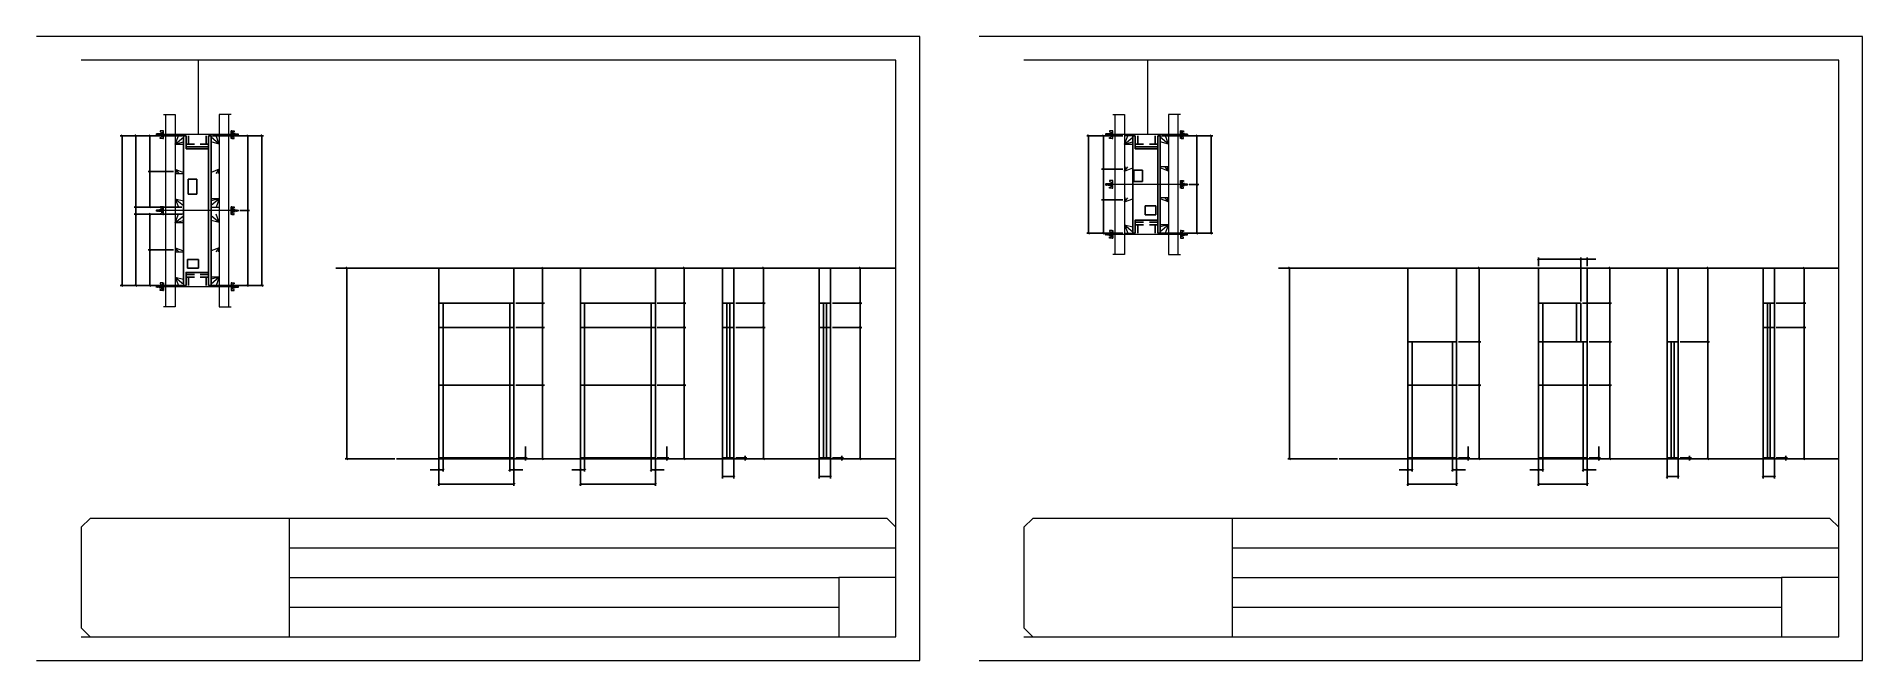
# Model space of a CAD drawing. Header units: metres. Extents: x 4341 to 7411, y 9551 to 10601.
import ezdxf

# ---------------------------------------------------------------- set-up
doc = ezdxf.new("R2010")
doc.units = ezdxf.units.M
for name, color, linetype in [('00 - FELIPE', 7, 'Continuous'), ('CHAPA', 7, 'Continuous'), ('COTA', 7, 'Continuous'), ('Hachura', 7, 'Continuous'), ('Madeira', 7, 'Continuous'), ('NIVEL 2° PAV.', 7, 'Continuous'), ('Nível', 7, 'Continuous'), ('Painéis', 7, 'Continuous'), ('Perfil Metálico', 7, 'Continuous'), ('SARR_2.2x7', 7, 'Continuous'), ('SARRAFO', 7, 'Continuous'), ('SARRAFO DE PRESSAO', 7, 'Continuous'), ('Texto Seção', 7, 'Continuous')]:
    doc.layers.add(name, color=color, linetype=linetype)

msp = doc.modelspace()

# ---------------------------------------------------------------- linework, layer by layer
at = {"layer": '00 - FELIPE', "color": 4, "lineweight": 25}
for p, q in [((7266.3, 10211.7), (7316, 10211.7)), ((7313, 10211.7), (7313, 10152.7)), ((7266.3, 10152.7), (7316, 10152.7))]:
    msp.add_line(p, q, dxfattribs=at)
at = {"layer": '00 - FELIPE', "color": 0, "lineweight": 25}
for p, q in [((7314.5, 10210.2), (7311.5, 10213.2)), ((7311.5, 10154.2), (7314.5, 10151.2))]:
    msp.add_line(p, q, dxfattribs=at)
at = {"layer": 'CHAPA', "color": 1, "lineweight": 25}
for points in [[(4592.6, 10434.4), (4588.6, 10434.4), (4588.6, 10182.4), (4592.6, 10182.4)], [(4592.6, 10434.4), (4588.6, 10434.4), (4588.6, 10182.4), (4592.6, 10182.4)], [(4630.6, 10412.4), (4630.6, 10416), (4592.6, 10416), (4592.6, 10412.4)], [(4630.6, 10412.4), (4630.6, 10416), (4592.6, 10416), (4592.6, 10412.4)], [(4630.6, 10434.4), (4634.6, 10434.4), (4634.6, 10182.4), (4630.6, 10182.4)], [(4630.6, 10434.4), (4634.6, 10434.4), (4634.6, 10182.4), (4630.6, 10182.4)], [(6188.6, 10434.4), (6184.6, 10434.4), (6184.6, 10270.4), (6188.6, 10270.4)], [(6188.6, 10434.4), (6184.6, 10434.4), (6184.6, 10270.4), (6188.6, 10270.4)], [(6226.6, 10412.4), (6226.6, 10416), (6188.6, 10416), (6188.6, 10412.4)], [(6226.6, 10412.4), (6226.6, 10416), (6188.6, 10416), (6188.6, 10412.4)], [(6226.6, 10434.4), (6230.6, 10434.4), (6230.6, 10270.4), (6226.6, 10270.4)], [(6226.6, 10434.4), (6230.6, 10434.4), (6230.6, 10270.4), (6226.6, 10270.4)], [(6226.6, 10288.8), (6226.6, 10292.4), (6188.6, 10292.4), (6188.6, 10288.8)], [(6226.6, 10288.8), (6226.6, 10292.4), (6188.6, 10292.4), (6188.6, 10288.8)], [(4630.6, 10200.8), (4630.6, 10204.4), (4592.6, 10204.4), (4592.6, 10200.8)], [(4630.6, 10200.8), (4630.6, 10204.4), (4592.6, 10204.4), (4592.6, 10200.8)]]:
    msp.add_lwpolyline(points, dxfattribs=at)
at = {"layer": 'COTA', "color": 241, "lineweight": 25}
for p, q in [((4571.6, 10434.4), (4482, 10434.4)), ((4485, 10182.4), (4485, 10434.4)), ((4585.6, 10434.4), (4505.2, 10434.4)), ((4508.2, 10434.4), (4508.2, 10314.4)), ((4551.6, 10434.4), (4528.9, 10434.4)), ((4531.9, 10434.4), (4531.9, 10374.4)), ((4637.6, 10434.4), (4723, 10434.4)), ((4671.6, 10434.4), (4699.3, 10434.4)), ((4696.3, 10434.4), (4696.3, 10308.4)), ((4720, 10182.4), (4720, 10434.4)), ((6167.6, 10434.4), (6107, 10434.4)), ((6110, 10270.4), (6110, 10434.4)), ((6167.6, 10434.4), (6131.9, 10434.4)), ((6134.9, 10434.4), (6134.9, 10378.4)), ((6233.6, 10434.4), (6319, 10434.4)), ((6267.6, 10434.4), (6295.3, 10434.4)), ((6292.3, 10434.4), (6292.3, 10352.4)), ((6316, 10270.4), (6316, 10434.4)), ((6167.6, 10378.4), (6131.9, 10378.4)), ((6167.6, 10378.4), (6131.9, 10378.4)), ((6134.9, 10378.4), (6134.9, 10326.4)), ((4571.6, 10374.4), (4528.9, 10374.4)), ((4571.6, 10374.4), (4528.9, 10374.4)), ((4531.9, 10314.4), (4531.9, 10374.4)), ((6279.4, 10352.4), (6295.3, 10352.4)), ((6279.4, 10352.4), (6295.3, 10352.4)), ((6292.3, 10270.4), (6292.3, 10352.4)), ((6167.6, 10326.4), (6131.9, 10326.4)), ((6167.6, 10326.4), (6131.9, 10326.4)), ((6134.9, 10326.4), (6134.9, 10270.4)), ((4585.6, 10314.4), (4505.2, 10314.4)), ((4571.6, 10314.4), (4505.2, 10314.4)), ((4585.6, 10302.4), (4505.2, 10302.4)), ((4571.6, 10302.4), (4505.2, 10302.4)), ((4508.2, 10314.4), (4508.2, 10302.4)), ((4508.2, 10302.4), (4508.2, 10182.4)), ((4542.5, 10314.4), (4528.9, 10314.4)), ((4551.6, 10302.4), (4528.9, 10302.4)), ((4531.9, 10302.4), (4531.9, 10242.4)), ((4683.3, 10308.4), (4699.3, 10308.4)), ((4683.3, 10308.4), (4699.3, 10308.4)), ((4696.3, 10182.4), (4696.3, 10308.4)), ((6167.6, 10270.4), (6107, 10270.4)), ((6167.6, 10270.4), (6131.9, 10270.4)), ((6233.6, 10270.4), (6319, 10270.4)), ((6267.6, 10270.4), (6295.3, 10270.4)), ((4571.6, 10242.4), (4528.9, 10242.4)), ((4571.6, 10242.4), (4528.9, 10242.4)), ((4531.9, 10182.4), (4531.9, 10242.4)), ((5017.9, 10152.7), (5017.9, 10211.7)), ((5143.9, 10211.7), (5017.9, 10211.7)), ((5143.9, 10152.7), (5143.9, 10211.7)), ((5381.8, 10211.7), (5255.8, 10211.7)), ((5255.8, 10152.7), (5255.8, 10211.7)), ((5381.8, 10152.7), (5381.8, 10211.7)), ((6728.9, 10211.7), (6646.9, 10211.7)), ((6646.9, 10087.7), (6646.9, 10211.7)), ((6728.9, 10087.7), (6728.9, 10211.7)), ((6948.6, 10211.7), (6866.6, 10211.7)), ((6866.6, 10087.7), (6866.6, 10211.7)), ((6948.6, 10087.7), (6948.6, 10211.7)), ((4571.6, 10182.4), (4482, 10182.4)), ((4585.6, 10182.4), (4505.2, 10182.4)), ((4542.5, 10182.4), (4528.9, 10182.4)), ((4637.6, 10182.4), (4723, 10182.4)), ((4671.6, 10182.4), (4699.3, 10182.4))]:
    msp.add_line(p, q, dxfattribs=at)
at = {"layer": 'COTA', "color": 0, "lineweight": 25}
for p, q in [((4486.5, 10432.9), (4483.5, 10435.9)), ((4509.7, 10432.9), (4506.7, 10435.9)), ((4533.4, 10432.9), (4530.4, 10435.9)), ((4697.8, 10432.9), (4694.8, 10435.9)), ((4721.5, 10432.9), (4718.5, 10435.9)), ((6111.5, 10432.9), (6108.5, 10435.9)), ((6136.4, 10432.9), (6133.4, 10435.9)), ((6293.8, 10432.9), (6290.8, 10435.9)), ((6317.5, 10432.9), (6314.5, 10435.9)), ((6133.4, 10379.9), (6136.4, 10376.9)), ((6136.4, 10376.9), (6133.4, 10379.9)), ((4530.4, 10375.9), (4533.4, 10372.9)), ((4533.4, 10372.9), (4530.4, 10375.9)), ((6293.8, 10350.9), (6290.8, 10353.9)), ((6290.8, 10353.9), (6293.8, 10350.9)), ((4506.7, 10315.9), (4509.7, 10312.9)), ((4509.7, 10312.9), (4506.7, 10315.9)), ((4530.4, 10315.9), (4533.4, 10312.9)), ((6133.4, 10327.9), (6136.4, 10324.9)), ((6136.4, 10324.9), (6133.4, 10327.9)), ((4509.7, 10300.9), (4506.7, 10303.9)), ((4506.7, 10303.9), (4509.7, 10300.9)), ((4533.4, 10300.9), (4530.4, 10303.9)), ((4697.8, 10306.9), (4694.8, 10309.9)), ((4694.8, 10309.9), (4697.8, 10306.9)), ((6108.5, 10271.9), (6111.5, 10268.9)), ((6133.4, 10271.9), (6136.4, 10268.9)), ((6290.8, 10271.9), (6293.8, 10268.9)), ((6314.5, 10271.9), (6317.5, 10268.9)), ((4530.4, 10243.9), (4533.4, 10240.9)), ((4533.4, 10240.9), (4530.4, 10243.9)), ((5193.7, 10210.2), (5190.7, 10213.2)), ((5431.7, 10210.2), (5428.7, 10213.2)), ((5565, 10210.2), (5562, 10213.2)), ((5727.5, 10210.2), (5724.5, 10213.2)), ((6768.2, 10210.2), (6765.2, 10213.2)), ((7152.8, 10210.2), (7149.8, 10213.2)), ((4483.5, 10183.9), (4486.5, 10180.9)), ((4506.7, 10183.9), (4509.7, 10180.9)), ((4530.4, 10183.9), (4533.4, 10180.9)), ((4694.8, 10183.9), (4697.8, 10180.9)), ((4718.5, 10183.9), (4721.5, 10180.9)), ((5190.7, 10154.2), (5193.7, 10151.2)), ((5428.7, 10154.2), (5431.7, 10151.2)), ((5562, 10154.2), (5565, 10151.2)), ((5724.5, 10154.2), (5727.5, 10151.2)), ((6987.9, 10151.2), (6984.9, 10154.2)), ((7314.5, 10151.2), (7311.5, 10154.2)), ((5193.7, 10110.2), (5190.7, 10113.2)), ((5431.7, 10110.2), (5428.7, 10113.2)), ((5565, 10110.2), (5562, 10113.2)), ((5727.5, 10110.2), (5724.5, 10113.2)), ((7311.5, 10113.2), (7314.5, 10110.2)), ((7314.5, 10110.2), (7311.5, 10113.2)), ((6768.2, 10086.2), (6765.2, 10089.2)), ((6765.2, 10089.2), (6768.2, 10086.2)), ((6987.9, 10086.2), (6984.9, 10089.2)), ((6984.9, 10089.2), (6987.9, 10086.2)), ((7149.8, 10089.2), (7152.8, 10086.2)), ((7152.8, 10086.2), (7149.8, 10089.2)), ((5193.7, 10013.2), (5190.7, 10016.2)), ((5190.7, 10016.2), (5193.7, 10013.2)), ((5431.7, 10013.2), (5428.7, 10016.2)), ((5428.7, 10016.2), (5431.7, 10013.2)), ((6768.2, 10013.2), (6765.2, 10016.2)), ((6765.2, 10016.2), (6768.2, 10013.2)), ((6987.9, 10013.2), (6984.9, 10016.2)), ((6984.9, 10016.2), (6987.9, 10013.2)), ((5161.6, 9894.2), (5164.6, 9891.2)), ((5164.6, 9889.2), (5161.6, 9892.2)), ((5190.7, 9892.2), (5193.7, 9889.2)), ((5399.6, 9894.2), (5402.6, 9891.2)), ((5402.6, 9889.2), (5399.6, 9892.2)), ((5428.7, 9892.2), (5431.7, 9889.2)), ((5531.2, 9894.2), (5534.2, 9891.2)), ((5534.2, 9889.2), (5531.2, 9892.2)), ((5562, 9892.2), (5565, 9889.2)), ((5693.7, 9894.2), (5696.7, 9891.2)), ((5696.7, 9889.2), (5693.7, 9892.2)), ((5724.5, 9892.2), (5727.5, 9889.2)), ((6746.6, 9894.2), (6749.6, 9891.2)), ((6749.6, 9889.2), (6746.6, 9892.2)), ((6765.2, 9892.2), (6768.2, 9889.2)), ((6966.4, 9894.2), (6969.4, 9891.2)), ((6969.4, 9889.2), (6966.4, 9892.2)), ((6984.9, 9892.2), (6987.9, 9889.2)), ((7119, 9894.2), (7122, 9891.2)), ((7122, 9889.2), (7119, 9892.2)), ((7149.8, 9892.2), (7152.8, 9889.2)), ((7280.7, 9894.2), (7283.7, 9891.2)), ((7283.7, 9889.2), (7280.7, 9892.2)), ((7311.5, 9892.2), (7314.5, 9889.2)), ((5019.4, 9873.7), (5016.4, 9870.7)), ((5023.4, 9870.7), (5026.4, 9873.7)), ((5138.4, 9873.7), (5135.4, 9870.7)), ((5142.4, 9870.7), (5145.4, 9873.7)), ((5257.3, 9873.7), (5254.3, 9870.7)), ((5261.3, 9870.7), (5264.3, 9873.7)), ((5376.3, 9873.7), (5373.3, 9870.7)), ((5380.3, 9870.7), (5383.3, 9873.7)), ((5496.3, 9862.3), (5493.3, 9859.3)), ((5512.3, 9859.3), (5515.3, 9862.3)), ((5658.8, 9862.3), (5655.8, 9859.3)), ((5674.8, 9859.3), (5677.8, 9862.3)), ((6648.4, 9873.7), (6645.4, 9870.7)), ((6652.4, 9870.7), (6655.4, 9873.7)), ((6723.4, 9873.7), (6720.4, 9870.7)), ((6727.4, 9870.7), (6730.4, 9873.7)), ((6868.1, 9873.7), (6865.1, 9870.7)), ((6872.1, 9870.7), (6875.1, 9873.7)), ((6943.1, 9873.7), (6940.1, 9870.7)), ((6947.1, 9870.7), (6950.1, 9873.7)), ((7084.1, 9862.3), (7081.1, 9859.3)), ((7100.1, 9859.3), (7103.1, 9862.3)), ((7245.8, 9862.3), (7242.8, 9859.3)), ((7261.8, 9859.3), (7264.8, 9862.3)), ((5019.4, 9849.6), (5016.4, 9846.6)), ((5142.4, 9846.6), (5145.4, 9849.6)), ((5257.3, 9849.6), (5254.3, 9846.6)), ((5380.3, 9846.6), (5383.3, 9849.6)), ((6648.4, 9849.6), (6645.4, 9846.6)), ((6727.4, 9846.6), (6730.4, 9849.6)), ((6868.1, 9849.6), (6865.1, 9846.6)), ((6947.1, 9846.6), (6950.1, 9849.6))]:
    msp.add_line(p, q, dxfattribs=at)
at = {"layer": 'COTA', "color": 180, "lineweight": 25}
for p, q in [((4611, 10361.1), (4596, 10361.1)), ((4596, 10361.1), (4596, 10335.8)), ((4611, 10335.8), (4611, 10361.1)), ((6201, 10376.4), (6186, 10376.4)), ((6186, 10376.4), (6186, 10357.4)), ((6186, 10357.4), (6201, 10357.4)), ((6201, 10357.4), (6201, 10376.4)), ((4596, 10335.8), (4611, 10335.8)), ((6223.4, 10316.4), (6205.4, 10316.4)), ((6205.4, 10316.4), (6205.4, 10301.4)), ((6223.4, 10301.4), (6223.4, 10316.4)), ((6205.4, 10301.4), (6223.4, 10301.4)), ((4613.3, 10226.4), (4595.3, 10226.4)), ((4595.3, 10226.4), (4595.3, 10211.4)), ((4613.3, 10211.4), (4613.3, 10226.4)), ((4595.3, 10211.4), (4613.3, 10211.4))]:
    msp.add_line(p, q, dxfattribs=at)
at = {"layer": 'COTA', "color": 4, "lineweight": 25}
for p, q in [((5146.9, 10211.7), (5195.2, 10211.7)), ((5192.2, 10152.7), (5192.2, 10211.7)), ((5384.8, 10211.7), (5433.2, 10211.7)), ((5430.2, 10152.7), (5430.2, 10211.7)), ((5516.8, 10211.7), (5566.5, 10211.7)), ((5563.5, 10152.7), (5563.5, 10211.7)), ((5679.3, 10211.7), (5729, 10211.7)), ((5726, 10152.7), (5726, 10211.7)), ((6731.9, 10211.7), (6769.7, 10211.7)), ((6766.7, 10087.7), (6766.7, 10211.7)), ((7104.6, 10211.7), (7154.3, 10211.7)), ((7151.3, 10087.7), (7151.3, 10211.7)), ((5146.9, 10152.7), (5195.2, 10152.7)), ((5384.8, 10152.7), (5433.2, 10152.7)), ((5516.8, 10152.7), (5566.5, 10152.7)), ((5679.3, 10152.7), (5729, 10152.7)), ((6940.6, 10152.7), (6989.4, 10152.7)), ((6986.4, 10087.7), (6986.4, 10152.7)), ((7266.3, 10152.7), (7316, 10152.7)), ((7313, 10111.7), (7313, 10152.7)), ((5146.9, 10111.7), (5195.2, 10111.7)), ((5192.2, 10014.7), (5192.2, 10111.7)), ((5384.8, 10111.7), (5433.2, 10111.7)), ((5430.2, 10014.7), (5430.2, 10111.7)), ((5516.8, 10111.7), (5566.5, 10111.7)), ((5563.5, 9890.7), (5563.5, 10111.7)), ((5679.3, 10111.7), (5729, 10111.7)), ((5726, 9890.7), (5726, 10111.7)), ((7266.3, 10111.7), (7316, 10111.7)), ((7266.3, 10111.7), (7316, 10111.7)), ((7313, 9890.7), (7313, 10111.7)), ((6731.9, 10087.7), (6769.7, 10087.7)), ((6731.9, 10087.7), (6769.7, 10087.7)), ((6766.7, 10087.7), (6766.7, 10014.7)), ((6951.6, 10087.7), (6989.4, 10087.7)), ((6951.6, 10087.7), (6989.4, 10087.7)), ((6986.4, 10087.7), (6986.4, 10014.7)), ((7104.6, 10087.7), (7154.3, 10087.7)), ((7104.6, 10087.7), (7154.3, 10087.7)), ((7151.3, 9890.7), (7151.3, 10087.7)), ((5146.9, 10014.7), (5195.2, 10014.7)), ((5184.7, 10014.7), (5195.2, 10014.7)), ((5192.2, 9890.7), (5192.2, 10014.7)), ((5384.8, 10014.7), (5433.2, 10014.7)), ((5422.7, 10014.7), (5433.2, 10014.7)), ((5430.2, 9890.7), (5430.2, 10014.7)), ((6731.9, 10014.7), (6769.7, 10014.7)), ((6731.9, 10014.7), (6769.7, 10014.7)), ((6766.7, 9890.7), (6766.7, 10014.7)), ((6951.6, 10014.7), (6989.4, 10014.7)), ((6951.6, 10014.7), (6989.4, 10014.7)), ((6986.4, 9890.7), (6986.4, 10014.7)), ((5017.9, 9889.7), (5017.9, 9845.1)), ((5017.9, 9887.7), (5017.9, 9869.2)), ((5024.9, 9889.7), (5024.9, 9869.2)), ((5136.9, 9889.7), (5136.9, 9869.2)), ((5143.9, 9889.7), (5143.9, 9845.1)), ((5143.9, 9887.7), (5143.9, 9869.2)), ((5146.9, 9892.7), (5166.1, 9892.7)), ((5146.9, 9890.7), (5166.1, 9890.7)), ((5146.9, 9890.7), (5195.2, 9890.7)), ((5163.1, 9892.7), (5163.1, 9911.5)), ((5163.1, 9890.7), (5163.1, 9892.7)), ((5163.1, 9890.7), (5163.1, 9887.7)), ((5255.8, 9889.7), (5255.8, 9845.1)), ((5255.8, 9887.7), (5255.8, 9869.2)), ((5262.8, 9889.7), (5262.8, 9869.2)), ((5374.8, 9889.7), (5374.8, 9869.2)), ((5381.8, 9889.7), (5381.8, 9845.1)), ((5381.8, 9887.7), (5381.8, 9869.2)), ((5384.8, 9892.7), (5404.1, 9892.7)), ((5384.8, 9890.7), (5404.1, 9890.7)), ((5384.8, 9890.7), (5433.2, 9890.7)), ((5401.1, 9892.7), (5401.1, 9911.5)), ((5401.1, 9890.7), (5401.1, 9892.7)), ((5401.1, 9890.7), (5401.1, 9887.7)), ((5494.8, 9889.7), (5494.8, 9857.8)), ((5513.8, 9889.7), (5513.8, 9857.8)), ((5516.8, 9892.7), (5535.7, 9892.7)), ((5516.8, 9890.7), (5535.7, 9890.7)), ((5516.8, 9890.7), (5566.5, 9890.7)), ((5532.7, 9892.7), (5532.7, 9895.7)), ((5532.7, 9890.7), (5532.7, 9892.7)), ((5532.7, 9890.7), (5532.7, 9887.7)), ((5657.3, 9889.7), (5657.3, 9857.8)), ((5676.3, 9889.7), (5676.3, 9857.8)), ((5679.3, 9892.7), (5698.2, 9892.7)), ((5679.3, 9890.7), (5698.2, 9890.7)), ((5679.3, 9890.7), (5729, 9890.7)), ((5695.2, 9892.7), (5695.2, 9895.7)), ((5695.2, 9890.7), (5695.2, 9892.7)), ((5695.2, 9890.7), (5695.2, 9887.7)), ((6646.9, 9889.7), (6646.9, 9845.1)), ((6646.9, 9887.7), (6646.9, 9869.2)), ((6653.9, 9889.7), (6653.9, 9869.2)), ((6721.9, 9889.7), (6721.9, 9869.2)), ((6728.9, 9889.7), (6728.9, 9845.1)), ((6728.9, 9887.7), (6728.9, 9869.2)), ((6731.9, 9892.7), (6751.1, 9892.7)), ((6731.9, 9890.7), (6751.1, 9890.7)), ((6731.9, 9890.7), (6769.7, 9890.7)), ((6748.1, 9892.7), (6748.1, 9911.5)), ((6748.1, 9890.7), (6748.1, 9892.7)), ((6748.1, 9890.7), (6748.1, 9887.7)), ((6866.6, 9889.7), (6866.6, 9845.1)), ((6866.6, 9887.7), (6866.6, 9869.2)), ((6873.6, 9889.7), (6873.6, 9869.2)), ((6941.6, 9889.7), (6941.6, 9869.2)), ((6948.6, 9889.7), (6948.6, 9845.1)), ((6948.6, 9887.7), (6948.6, 9869.2)), ((6951.6, 9892.7), (6970.9, 9892.7)), ((6951.6, 9890.7), (6970.9, 9890.7)), ((6951.6, 9890.7), (6989.4, 9890.7)), ((6967.9, 9892.7), (6967.9, 9911.5)), ((6967.9, 9890.7), (6967.9, 9892.7)), ((6967.9, 9890.7), (6967.9, 9887.7)), ((7082.6, 9889.7), (7082.6, 9857.8)), ((7101.6, 9889.7), (7101.6, 9857.8)), ((7104.6, 9892.7), (7123.5, 9892.7)), ((7104.6, 9890.7), (7123.5, 9890.7)), ((7104.6, 9890.7), (7154.3, 9890.7)), ((7120.5, 9892.7), (7120.5, 9895.7)), ((7120.5, 9890.7), (7120.5, 9892.7)), ((7120.5, 9890.7), (7120.5, 9887.7)), ((7244.3, 9889.7), (7244.3, 9857.8)), ((7263.3, 9889.7), (7263.3, 9857.8)), ((7266.3, 9892.7), (7285.2, 9892.7)), ((7266.3, 9890.7), (7285.2, 9890.7)), ((7266.3, 9890.7), (7316, 9890.7)), ((7282.2, 9892.7), (7282.2, 9895.7)), ((7282.2, 9890.7), (7282.2, 9892.7)), ((7282.2, 9890.7), (7282.2, 9887.7)), ((5017.9, 9872.2), (5003.1, 9872.2)), ((5024.9, 9872.2), (5017.9, 9872.2)), ((5136.9, 9872.2), (5143.9, 9872.2)), ((5143.9, 9872.2), (5158.6, 9872.2)), ((5255.8, 9872.2), (5241.1, 9872.2)), ((5262.8, 9872.2), (5255.8, 9872.2)), ((5374.8, 9872.2), (5381.8, 9872.2)), ((5381.8, 9872.2), (5396.5, 9872.2)), ((5494.8, 9860.8), (5513.8, 9860.8)), ((5657.3, 9860.8), (5676.3, 9860.8)), ((6646.9, 9872.2), (6632.1, 9872.2)), ((6653.9, 9872.2), (6646.9, 9872.2)), ((6721.9, 9872.2), (6728.9, 9872.2)), ((6728.9, 9872.2), (6743.6, 9872.2)), ((6866.6, 9872.2), (6851.9, 9872.2)), ((6873.6, 9872.2), (6866.6, 9872.2)), ((6941.6, 9872.2), (6948.6, 9872.2)), ((6948.6, 9872.2), (6963.3, 9872.2)), ((7082.6, 9860.8), (7101.6, 9860.8)), ((7244.3, 9860.8), (7263.3, 9860.8)), ((5143.9, 9848.1), (5017.9, 9848.1)), ((5381.8, 9848.1), (5255.8, 9848.1)), ((6728.9, 9848.1), (6646.9, 9848.1)), ((6948.6, 9848.1), (6866.6, 9848.1))]:
    msp.add_line(p, q, dxfattribs=at)
at = {"layer": 'COTA', "color": 241, "lineweight": 25}
for points in [[(5513.8, 10152.7), (5513.8, 10211.7), (5494.8, 10211.7), (5494.8, 10152.7)], [(5676.3, 10152.7), (5676.3, 10211.7), (5657.3, 10211.7), (5657.3, 10152.7)], [(7101.6, 10087.7), (7101.6, 10211.7), (7082.6, 10211.7), (7082.6, 10087.7)], [(7263.3, 10152.7), (7263.3, 10211.7), (7244.3, 10211.7), (7244.3, 10152.7)]]:
    msp.add_lwpolyline(points, dxfattribs=at)
at = {"layer": 'Hachura', "color": 0, "lineweight": 9}
for p, q in [((4547.9, 10434.7), (4547.9, 10438.1)), ((4547.9, 10434.7), (4547.9, 10438.1)), ((4547.9, 10438.1), (4551.1, 10438.1)), ((4554.6, 10442.8), (4549.4, 10442.8)), ((4549.4, 10442.8), (4549.4, 10441.2)), ((4549.4, 10441.2), (4551.6, 10440.6)), ((4551.1, 10438.3), (4551.1, 10434.5)), ((4553.7, 10438.3), (4551.1, 10438.3)), ((4551.9, 10440.3), (4551.9, 10438.3)), ((4553.6, 10442.7), (4554.6, 10442.7)), ((4553.6, 10442.5), (4554.6, 10442.5)), ((4553.6, 10442.1), (4554.6, 10442.1)), ((4553.6, 10441.7), (4554.6, 10441.7)), ((4553.6, 10440.8), (4554.6, 10440.8)), ((4553.6, 10439.4), (4554.6, 10439.4)), ((4553.7, 10442.8), (4553.7, 10429.9)), ((4553.7, 10442.8), (4553.7, 10437.7)), ((4553.7, 10436.4), (4553.7, 10438.3)), ((4554.6, 10429.9), (4554.6, 10442.8)), ((4554.6, 10430.9), (4554.6, 10438.7)), ((4668.6, 10429.9), (4668.6, 10442.8)), ((4668.6, 10442.8), (4673.7, 10442.8)), ((4669.5, 10442.7), (4668.6, 10442.7)), ((4669.5, 10442.5), (4668.6, 10442.5)), ((4669.5, 10442.1), (4668.6, 10442.1)), ((4669.5, 10441.7), (4668.6, 10441.7)), ((4669.5, 10440.8), (4668.6, 10440.8)), ((4669.5, 10439.4), (4668.6, 10439.4)), ((4668.6, 10430.9), (4668.6, 10438.7)), ((4669.5, 10442.8), (4669.5, 10429.9)), ((4669.5, 10442.8), (4669.5, 10437.7)), ((4669.5, 10436.4), (4669.5, 10438.3)), ((4669.5, 10438.3), (4672.1, 10438.3)), ((4671.3, 10440.3), (4671.3, 10438.3)), ((4673.7, 10441.2), (4671.5, 10440.6)), ((4672.1, 10438.3), (4672.1, 10434.5)), ((4675.3, 10438.1), (4672.1, 10438.1)), ((4673.7, 10442.8), (4673.7, 10441.2)), ((4675.2, 10434.7), (4675.2, 10438.1)), ((4675.3, 10434.7), (4675.3, 10438.1)), ((6143.9, 10434.7), (6143.9, 10438.1)), ((6143.9, 10434.7), (6143.9, 10438.1)), ((6143.9, 10438.1), (6147.1, 10438.1)), ((6150.6, 10442.8), (6145.4, 10442.8)), ((6145.4, 10442.8), (6145.4, 10441.2)), ((6145.4, 10441.2), (6147.6, 10440.6)), ((6147.1, 10438.3), (6147.1, 10434.5)), ((6149.7, 10438.3), (6147.1, 10438.3)), ((6147.9, 10440.3), (6147.9, 10438.3)), ((6149.6, 10442.7), (6150.6, 10442.7)), ((6149.6, 10442.5), (6150.6, 10442.5)), ((6149.6, 10442.1), (6150.6, 10442.1)), ((6149.6, 10441.7), (6150.6, 10441.7)), ((6149.6, 10440.8), (6150.6, 10440.8)), ((6149.6, 10439.4), (6150.6, 10439.4)), ((6149.7, 10442.8), (6149.7, 10429.9)), ((6149.7, 10442.8), (6149.7, 10437.7)), ((6149.7, 10436.4), (6149.7, 10438.3)), ((6150.6, 10429.9), (6150.6, 10442.8)), ((6150.6, 10430.9), (6150.6, 10438.7)), ((6264.6, 10429.9), (6264.6, 10442.8)), ((6264.6, 10442.8), (6269.7, 10442.8)), ((6265.5, 10442.7), (6264.6, 10442.7)), ((6265.5, 10442.5), (6264.6, 10442.5)), ((6265.5, 10442.1), (6264.6, 10442.1)), ((6265.5, 10441.7), (6264.6, 10441.7)), ((6265.5, 10440.8), (6264.6, 10440.8)), ((6265.5, 10439.4), (6264.6, 10439.4)), ((6264.6, 10430.9), (6264.6, 10438.7)), ((6265.5, 10442.8), (6265.5, 10429.9)), ((6265.5, 10442.8), (6265.5, 10437.7)), ((6265.5, 10436.4), (6265.5, 10438.3)), ((6265.5, 10438.3), (6268.1, 10438.3)), ((6267.3, 10440.3), (6267.3, 10438.3)), ((6269.7, 10441.2), (6267.5, 10440.6)), ((6268.1, 10438.3), (6268.1, 10434.5)), ((6271.3, 10438.1), (6268.1, 10438.1)), ((6269.7, 10442.8), (6269.7, 10441.2)), ((6271.2, 10434.7), (6271.2, 10438.1)), ((6271.3, 10434.7), (6271.3, 10438.1)), ((4543.1, 10437.4), (4542.8, 10437.1)), ((4542.8, 10437.1), (4542.8, 10435.8)), ((4543.1, 10435.5), (4542.8, 10435.8)), ((4543.4, 10437.4), (4543.1, 10437.4)), ((4543.1, 10435.5), (4543.1, 10437.4)), ((4543.7, 10435.5), (4543.1, 10436.8)), ((4543.7, 10435.4), (4543.1, 10436.5)), ((4543.1, 10436), (4543.4, 10435.3)), ((4543.1, 10435.7), (4543.2, 10435.5)), ((4543.4, 10437.4), (4544.4, 10435.5)), ((4543.4, 10437.4), (4544.4, 10435.5)), ((4543.5, 10437.5), (4544.6, 10435.3)), ((4544.8, 10435.4), (4543.7, 10437.5)), ((4543.7, 10435.5), (4544.4, 10435.5)), ((4544.6, 10437.4), (4543.9, 10437.4)), ((4544.9, 10435.5), (4543.9, 10437.4)), ((4544.6, 10437.4), (4545.5, 10435.5)), ((4544.7, 10437.5), (4545.7, 10435.3)), ((4546, 10435.4), (4544.9, 10437.5)), ((4545.5, 10435.5), (4544.9, 10435.5)), ((4545.7, 10437.4), (4545.1, 10437.4)), ((4546.1, 10435.5), (4545.1, 10437.4)), ((4545.3, 10437.4), (4545.1, 10437.4)), ((4545.7, 10437.4), (4546.7, 10435.5)), ((4545.8, 10437.5), (4546.9, 10435.3)), ((4547.1, 10435.4), (4546.1, 10437.5)), ((4546.3, 10435.5), (4546.1, 10435.5)), ((4546.9, 10437.4), (4546.2, 10437.4)), ((4547.2, 10435.5), (4546.2, 10437.4)), ((4546.3, 10435.5), (4546.7, 10435.5)), ((4546.9, 10437.4), (4547.9, 10435.5)), ((4547.9, 10436.3), (4547.2, 10437.5)), ((4547.2, 10435.5), (4547.9, 10435.5)), ((4547.9, 10436.5), (4547.4, 10437.4)), ((4547.9, 10437.4), (4547.4, 10437.4)), ((4547.9, 10437), (4551.1, 10437)), ((4547.9, 10435.5), (4551.1, 10435.5)), ((4551.1, 10434.7), (4547.9, 10434.7)), ((4549.4, 10431.6), (4551.6, 10432.2)), ((4549.4, 10429.9), (4549.4, 10431.6)), ((4553.7, 10429.9), (4549.4, 10429.9)), ((4551.1, 10434.5), (4551.1, 10434.7)), ((4551.1, 10434.5), (4551.1, 10434.7)), ((4551.1, 10434.5), (4553.7, 10434.5)), ((4553.7, 10436.7), (4551.7, 10436.7)), ((4551.7, 10436.2), (4553.7, 10436.2)), ((4551.9, 10432.5), (4551.9, 10434.5)), ((4553.6, 10433.4), (4554.6, 10433.4)), ((4553.6, 10431.9), (4554.6, 10431.9)), ((4553.6, 10431.1), (4554.6, 10431.1)), ((4553.6, 10430.6), (4554.6, 10430.6)), ((4553.6, 10430.3), (4554.6, 10430.3)), ((4553.6, 10430.1), (4554.6, 10430.1)), ((4553.7, 10437.7), (4553.7, 10437)), ((4553.7, 10436.4), (4554.6, 10436.4)), ((4553.7, 10429.9), (4554.6, 10429.9)), ((4554, 10437.3), (4553.8, 10437.3)), ((4553.8, 10435.4), (4554.2, 10435.4)), ((4554.4, 10437.3), (4554, 10437.3)), ((4669.5, 10436.4), (4668.6, 10436.4)), ((4669.5, 10433.4), (4668.6, 10433.4)), ((4669.5, 10431.9), (4668.6, 10431.9)), ((4669.5, 10431.1), (4668.6, 10431.1)), ((4669.5, 10430.6), (4668.6, 10430.6)), ((4669.5, 10430.3), (4668.6, 10430.3)), ((4669.5, 10430.1), (4668.6, 10430.1)), ((4669.5, 10429.9), (4668.6, 10429.9)), ((4668.7, 10437.3), (4669.2, 10437.3)), ((4669.3, 10435.4), (4668.9, 10435.4)), ((4669.2, 10437.3), (4669.4, 10437.3)), ((4669.5, 10437.7), (4669.5, 10437)), ((4669.5, 10436.7), (4671.5, 10436.7)), ((4671.5, 10436.2), (4669.5, 10436.2)), ((4672.1, 10434.5), (4669.5, 10434.5)), ((4669.5, 10429.9), (4673.7, 10429.9)), ((4671.3, 10432.5), (4671.3, 10434.5)), ((4673.7, 10431.6), (4671.5, 10432.2)), ((4675.3, 10437), (4672.1, 10437)), ((4675.3, 10435.5), (4672.1, 10435.5)), ((4672.1, 10434.7), (4675.3, 10434.7)), ((4672.1, 10434.5), (4672.1, 10434.7)), ((4672.1, 10434.5), (4672.1, 10434.7)), ((4673.7, 10429.9), (4673.7, 10431.6)), ((4675.3, 10436.3), (4675.9, 10437.5)), ((4676.2, 10437.4), (4675.3, 10435.5)), ((4675.3, 10436.5), (4675.7, 10437.4)), ((4675.3, 10437.4), (4675.7, 10437.4)), ((4675.9, 10435.5), (4675.3, 10435.5)), ((4675.9, 10435.5), (4676.9, 10437.4)), ((4676, 10435.4), (4677.1, 10437.5)), ((4677.3, 10437.5), (4676.2, 10435.3)), ((4676.2, 10437.4), (4676.9, 10437.4)), ((4677.4, 10437.4), (4676.4, 10435.5)), ((4676.9, 10435.5), (4676.4, 10435.5)), ((4676.9, 10435.5), (4677.1, 10435.5)), ((4677.1, 10435.5), (4678, 10437.4)), ((4677.2, 10435.4), (4678.2, 10437.5)), ((4678.5, 10437.5), (4677.4, 10435.3)), ((4677.4, 10437.4), (4678, 10437.4)), ((4678.6, 10437.4), (4677.6, 10435.5)), ((4677.6, 10435.5), (4678.2, 10435.5)), ((4677.8, 10437.4), (4678, 10437.4)), ((4678.2, 10435.5), (4679.2, 10437.4)), ((4678.3, 10435.4), (4679.4, 10437.5)), ((4679.6, 10437.5), (4678.6, 10435.3)), ((4678.6, 10437.4), (4679.2, 10437.4)), ((4679.7, 10437.4), (4678.8, 10435.5)), ((4679.7, 10437.4), (4678.8, 10435.5)), ((4679.4, 10435.5), (4678.8, 10435.5)), ((4679.4, 10435.5), (4680, 10436.8)), ((4679.5, 10435.4), (4680, 10436.5)), ((4679.7, 10437.4), (4680, 10437.4)), ((4680, 10436), (4679.7, 10435.3)), ((4680, 10435.7), (4679.9, 10435.5)), ((4680, 10437.4), (4680.4, 10437.1)), ((4680, 10435.5), (4680, 10437.4)), ((4680, 10435.5), (4680.4, 10435.8)), ((4680.4, 10437.1), (4680.4, 10435.8)), ((6139.1, 10437.4), (6138.8, 10437.1)), ((6138.8, 10437.1), (6138.8, 10435.8)), ((6139.1, 10435.5), (6138.8, 10435.8)), ((6139.4, 10437.4), (6139.1, 10437.4)), ((6139.1, 10435.5), (6139.1, 10437.4)), ((6139.7, 10435.5), (6139.1, 10436.8)), ((6139.7, 10435.4), (6139.1, 10436.5)), ((6139.1, 10436), (6139.4, 10435.3)), ((6139.1, 10435.7), (6139.2, 10435.5)), ((6139.4, 10437.4), (6140.4, 10435.5)), ((6139.4, 10437.4), (6140.4, 10435.5)), ((6139.5, 10437.5), (6140.6, 10435.3)), ((6140.8, 10435.4), (6139.7, 10437.5)), ((6139.7, 10435.5), (6140.4, 10435.5)), ((6140.6, 10437.4), (6139.9, 10437.4)), ((6140.9, 10435.5), (6139.9, 10437.4)), ((6140.6, 10437.4), (6141.5, 10435.5)), ((6140.7, 10437.5), (6141.7, 10435.3)), ((6142, 10435.4), (6140.9, 10437.5)), ((6141.5, 10435.5), (6140.9, 10435.5)), ((6141.7, 10437.4), (6141.1, 10437.4)), ((6142.1, 10435.5), (6141.1, 10437.4)), ((6141.3, 10437.4), (6141.1, 10437.4)), ((6141.7, 10437.4), (6142.7, 10435.5)), ((6141.8, 10437.5), (6142.9, 10435.3)), ((6143.1, 10435.4), (6142.1, 10437.5)), ((6142.3, 10435.5), (6142.1, 10435.5)), ((6142.9, 10437.4), (6142.2, 10437.4)), ((6143.2, 10435.5), (6142.2, 10437.4)), ((6142.3, 10435.5), (6142.7, 10435.5)), ((6142.9, 10437.4), (6143.9, 10435.5)), ((6143.9, 10436.3), (6143.2, 10437.5)), ((6143.2, 10435.5), (6143.9, 10435.5)), ((6143.9, 10436.5), (6143.4, 10437.4)), ((6143.9, 10437.4), (6143.4, 10437.4)), ((6143.9, 10437), (6147.1, 10437)), ((6143.9, 10435.5), (6147.1, 10435.5)), ((6147.1, 10434.7), (6143.9, 10434.7)), ((6145.4, 10431.6), (6147.6, 10432.2)), ((6145.4, 10429.9), (6145.4, 10431.6)), ((6149.7, 10429.9), (6145.4, 10429.9)), ((6147.1, 10434.5), (6147.1, 10434.7)), ((6147.1, 10434.5), (6147.1, 10434.7)), ((6147.1, 10434.5), (6149.7, 10434.5)), ((6149.7, 10436.7), (6147.7, 10436.7)), ((6147.7, 10436.2), (6149.7, 10436.2)), ((6147.9, 10432.5), (6147.9, 10434.5)), ((6149.6, 10433.4), (6150.6, 10433.4)), ((6149.6, 10431.9), (6150.6, 10431.9)), ((6149.6, 10431.1), (6150.6, 10431.1)), ((6149.6, 10430.6), (6150.6, 10430.6)), ((6149.6, 10430.3), (6150.6, 10430.3)), ((6149.6, 10430.1), (6150.6, 10430.1)), ((6149.7, 10437.7), (6149.7, 10437)), ((6149.7, 10436.4), (6150.6, 10436.4)), ((6149.7, 10429.9), (6150.6, 10429.9)), ((6150, 10437.3), (6149.8, 10437.3)), ((6149.8, 10435.4), (6150.2, 10435.4)), ((6150.4, 10437.3), (6150, 10437.3)), ((6265.5, 10436.4), (6264.6, 10436.4)), ((6265.5, 10433.4), (6264.6, 10433.4)), ((6265.5, 10431.9), (6264.6, 10431.9)), ((6265.5, 10431.1), (6264.6, 10431.1)), ((6265.5, 10430.6), (6264.6, 10430.6)), ((6265.5, 10430.3), (6264.6, 10430.3)), ((6265.5, 10430.1), (6264.6, 10430.1)), ((6265.5, 10429.9), (6264.6, 10429.9)), ((6264.7, 10437.3), (6265.2, 10437.3)), ((6265.3, 10435.4), (6264.9, 10435.4)), ((6265.2, 10437.3), (6265.4, 10437.3)), ((6265.5, 10437.7), (6265.5, 10437)), ((6265.5, 10436.7), (6267.5, 10436.7)), ((6267.5, 10436.2), (6265.5, 10436.2)), ((6268.1, 10434.5), (6265.5, 10434.5)), ((6265.5, 10429.9), (6269.7, 10429.9)), ((6267.3, 10432.5), (6267.3, 10434.5)), ((6269.7, 10431.6), (6267.5, 10432.2)), ((6271.3, 10437), (6268.1, 10437)), ((6271.3, 10435.5), (6268.1, 10435.5)), ((6268.1, 10434.7), (6271.3, 10434.7)), ((6268.1, 10434.5), (6268.1, 10434.7)), ((6268.1, 10434.5), (6268.1, 10434.7)), ((6269.7, 10429.9), (6269.7, 10431.6)), ((6271.3, 10436.3), (6271.9, 10437.5)), ((6272.2, 10437.4), (6271.3, 10435.5)), ((6271.3, 10436.5), (6271.7, 10437.4)), ((6271.3, 10437.4), (6271.7, 10437.4)), ((6271.9, 10435.5), (6271.3, 10435.5)), ((6271.9, 10435.5), (6272.9, 10437.4)), ((6272, 10435.4), (6273.1, 10437.5)), ((6273.3, 10437.5), (6272.2, 10435.3)), ((6272.2, 10437.4), (6272.9, 10437.4)), ((6273.4, 10437.4), (6272.4, 10435.5)), ((6272.9, 10435.5), (6272.4, 10435.5)), ((6272.9, 10435.5), (6273.1, 10435.5)), ((6273.1, 10435.5), (6274, 10437.4)), ((6273.2, 10435.4), (6274.2, 10437.5)), ((6274.5, 10437.5), (6273.4, 10435.3)), ((6273.4, 10437.4), (6274, 10437.4)), ((6274.6, 10437.4), (6273.6, 10435.5)), ((6273.6, 10435.5), (6274.2, 10435.5)), ((6273.8, 10437.4), (6274, 10437.4)), ((6274.2, 10435.5), (6275.2, 10437.4)), ((6274.3, 10435.4), (6275.4, 10437.5)), ((6275.6, 10437.5), (6274.6, 10435.3)), ((6274.6, 10437.4), (6275.2, 10437.4)), ((6275.7, 10437.4), (6274.8, 10435.5)), ((6275.7, 10437.4), (6274.8, 10435.5)), ((6275.4, 10435.5), (6274.8, 10435.5)), ((6275.4, 10435.5), (6276, 10436.8)), ((6275.5, 10435.4), (6276, 10436.5)), ((6275.7, 10437.4), (6276, 10437.4)), ((6276, 10436), (6275.7, 10435.3)), ((6276, 10435.7), (6275.9, 10435.5)), ((6276, 10437.4), (6276.4, 10437.1)), ((6276, 10435.5), (6276, 10437.4)), ((6276, 10435.5), (6276.4, 10435.8)), ((6276.4, 10437.1), (6276.4, 10435.8)), ((6139.1, 10353.4), (6138.8, 10353.1)), ((6138.8, 10353.1), (6138.8, 10351.8)), ((6139.1, 10351.5), (6138.8, 10351.8)), ((6139.4, 10353.4), (6139.1, 10353.4)), ((6139.1, 10351.5), (6139.1, 10353.4)), ((6139.7, 10351.5), (6139.1, 10352.8)), ((6139.7, 10351.4), (6139.1, 10352.5)), ((6139.1, 10352), (6139.4, 10351.3)), ((6139.1, 10351.7), (6139.2, 10351.5)), ((6139.4, 10353.4), (6140.4, 10351.5)), ((6139.4, 10353.4), (6140.4, 10351.5)), ((6139.5, 10353.5), (6140.6, 10351.3)), ((6140.8, 10351.4), (6139.7, 10353.5)), ((6139.7, 10351.5), (6140.4, 10351.5)), ((6140.6, 10353.4), (6139.9, 10353.4)), ((6140.9, 10351.5), (6139.9, 10353.4)), ((6140.6, 10353.4), (6141.5, 10351.5)), ((6140.7, 10353.5), (6141.7, 10351.3)), ((6142, 10351.4), (6140.9, 10353.5)), ((6141.5, 10351.5), (6140.9, 10351.5)), ((6141.7, 10353.4), (6141.1, 10353.4)), ((6142.1, 10351.5), (6141.1, 10353.4)), ((6141.3, 10353.4), (6141.1, 10353.4)), ((6141.7, 10353.4), (6142.7, 10351.5)), ((6141.8, 10353.5), (6142.9, 10351.3)), ((6143.1, 10351.4), (6142.1, 10353.5)), ((6142.3, 10351.5), (6142.1, 10351.5)), ((6142.9, 10353.4), (6142.2, 10353.4)), ((6143.2, 10351.5), (6142.2, 10353.4)), ((6142.3, 10351.5), (6142.7, 10351.5)), ((6142.9, 10353.4), (6143.9, 10351.5)), ((6143.9, 10352.3), (6143.2, 10353.5)), ((6143.2, 10351.5), (6143.9, 10351.5)), ((6143.9, 10352.5), (6143.4, 10353.4)), ((6143.9, 10353.4), (6143.4, 10353.4)), ((6143.9, 10350.7), (6143.9, 10354.1)), ((6143.9, 10350.7), (6143.9, 10354.1)), ((6143.9, 10354.1), (6147.1, 10354.1)), ((6143.9, 10353), (6147.1, 10353)), ((6143.9, 10351.5), (6147.1, 10351.5)), ((6147.1, 10350.7), (6143.9, 10350.7)), ((6150.6, 10358.8), (6145.4, 10358.8)), ((6145.4, 10358.8), (6145.4, 10357.2)), ((6145.4, 10357.2), (6147.6, 10356.6)), ((6145.4, 10347.6), (6147.6, 10348.2)), ((6145.4, 10345.9), (6145.4, 10347.6)), ((6149.7, 10345.9), (6145.4, 10345.9)), ((6147.1, 10354.3), (6147.1, 10350.5)), ((6149.7, 10354.3), (6147.1, 10354.3)), ((6147.1, 10350.5), (6147.1, 10350.7)), ((6147.1, 10350.5), (6147.1, 10350.7)), ((6147.1, 10350.5), (6149.7, 10350.5)), ((6149.7, 10352.7), (6147.7, 10352.7)), ((6147.7, 10352.2), (6149.7, 10352.2)), ((6147.9, 10356.3), (6147.9, 10354.3)), ((6147.9, 10348.5), (6147.9, 10350.5)), ((6149.6, 10358.7), (6150.6, 10358.7)), ((6149.6, 10358.5), (6150.6, 10358.5)), ((6149.6, 10358.1), (6150.6, 10358.1)), ((6149.6, 10357.7), (6150.6, 10357.7)), ((6149.6, 10356.8), (6150.6, 10356.8)), ((6149.6, 10355.4), (6150.6, 10355.4)), ((6149.6, 10349.4), (6150.6, 10349.4)), ((6149.6, 10347.9), (6150.6, 10347.9)), ((6149.6, 10347.1), (6150.6, 10347.1)), ((6149.6, 10346.6), (6150.6, 10346.6)), ((6149.6, 10346.3), (6150.6, 10346.3)), ((6149.6, 10346.1), (6150.6, 10346.1)), ((6149.7, 10358.8), (6149.7, 10345.9)), ((6149.7, 10358.8), (6149.7, 10353.7)), ((6149.7, 10352.4), (6149.7, 10354.3)), ((6149.7, 10353.7), (6149.7, 10353)), ((6149.7, 10352.4), (6150.6, 10352.4)), ((6149.7, 10345.9), (6150.6, 10345.9)), ((6150, 10353.3), (6149.8, 10353.3)), ((6149.8, 10351.4), (6150.2, 10351.4)), ((6150.4, 10353.3), (6150, 10353.3)), ((6150.6, 10345.9), (6150.6, 10358.8)), ((6150.6, 10346.9), (6150.6, 10354.7)), ((6264.6, 10345.9), (6264.6, 10358.8)), ((6264.6, 10358.8), (6269.7, 10358.8)), ((6265.5, 10358.7), (6264.6, 10358.7)), ((6265.5, 10358.5), (6264.6, 10358.5)), ((6265.5, 10358.1), (6264.6, 10358.1)), ((6265.5, 10357.7), (6264.6, 10357.7)), ((6265.5, 10356.8), (6264.6, 10356.8)), ((6265.5, 10355.4), (6264.6, 10355.4)), ((6264.6, 10346.9), (6264.6, 10354.7)), ((6265.5, 10352.4), (6264.6, 10352.4)), ((6265.5, 10349.4), (6264.6, 10349.4)), ((6265.5, 10347.9), (6264.6, 10347.9)), ((6265.5, 10347.1), (6264.6, 10347.1)), ((6265.5, 10346.6), (6264.6, 10346.6)), ((6265.5, 10346.3), (6264.6, 10346.3)), ((6265.5, 10346.1), (6264.6, 10346.1)), ((6265.5, 10345.9), (6264.6, 10345.9)), ((6264.7, 10353.3), (6265.2, 10353.3)), ((6265.3, 10351.4), (6264.9, 10351.4)), ((6265.2, 10353.3), (6265.4, 10353.3)), ((6265.5, 10358.8), (6265.5, 10345.9)), ((6265.5, 10358.8), (6265.5, 10353.7)), ((6265.5, 10352.4), (6265.5, 10354.3)), ((6265.5, 10354.3), (6268.1, 10354.3)), ((6265.5, 10353.7), (6265.5, 10353)), ((6265.5, 10352.7), (6267.5, 10352.7)), ((6267.5, 10352.2), (6265.5, 10352.2)), ((6268.1, 10350.5), (6265.5, 10350.5)), ((6265.5, 10345.9), (6269.7, 10345.9)), ((6267.3, 10356.3), (6267.3, 10354.3)), ((6267.3, 10348.5), (6267.3, 10350.5)), ((6269.7, 10357.2), (6267.5, 10356.6)), ((6269.7, 10347.6), (6267.5, 10348.2)), ((6268.1, 10354.3), (6268.1, 10350.5)), ((6271.3, 10354.1), (6268.1, 10354.1)), ((6271.3, 10353), (6268.1, 10353)), ((6271.3, 10351.5), (6268.1, 10351.5)), ((6268.1, 10350.7), (6271.3, 10350.7)), ((6268.1, 10350.5), (6268.1, 10350.7)), ((6268.1, 10350.5), (6268.1, 10350.7)), ((6269.7, 10358.8), (6269.7, 10357.2)), ((6269.7, 10345.9), (6269.7, 10347.6)), ((6271.2, 10350.7), (6271.2, 10354.1)), ((6271.3, 10350.7), (6271.3, 10354.1)), ((6271.3, 10352.3), (6271.9, 10353.5)), ((6272.2, 10353.4), (6271.3, 10351.5)), ((6271.3, 10352.5), (6271.7, 10353.4)), ((6271.3, 10353.4), (6271.7, 10353.4)), ((6271.9, 10351.5), (6271.3, 10351.5)), ((6271.9, 10351.5), (6272.9, 10353.4)), ((6272, 10351.4), (6273.1, 10353.5)), ((6273.3, 10353.5), (6272.2, 10351.3)), ((6272.2, 10353.4), (6272.9, 10353.4)), ((6273.4, 10353.4), (6272.4, 10351.5)), ((6272.9, 10351.5), (6272.4, 10351.5)), ((6272.9, 10351.5), (6273.1, 10351.5)), ((6273.1, 10351.5), (6274, 10353.4)), ((6273.2, 10351.4), (6274.2, 10353.5)), ((6274.5, 10353.5), (6273.4, 10351.3)), ((6273.4, 10353.4), (6274, 10353.4)), ((6274.6, 10353.4), (6273.6, 10351.5)), ((6273.6, 10351.5), (6274.2, 10351.5)), ((6273.8, 10353.4), (6274, 10353.4)), ((6274.2, 10351.5), (6275.2, 10353.4)), ((6274.3, 10351.4), (6275.4, 10353.5)), ((6275.6, 10353.5), (6274.6, 10351.3)), ((6274.6, 10353.4), (6275.2, 10353.4)), ((6275.7, 10353.4), (6274.8, 10351.5)), ((6275.7, 10353.4), (6274.8, 10351.5)), ((6275.4, 10351.5), (6274.8, 10351.5)), ((6275.4, 10351.5), (6276, 10352.8)), ((6275.5, 10351.4), (6276, 10352.5)), ((6275.7, 10353.4), (6276, 10353.4)), ((6276, 10352), (6275.7, 10351.3)), ((6276, 10351.7), (6275.9, 10351.5)), ((6276, 10353.4), (6276.4, 10353.1)), ((6276, 10351.5), (6276, 10353.4)), ((6276, 10351.5), (6276.4, 10351.8)), ((6276.4, 10353.1), (6276.4, 10351.8)), ((4543.1, 10309.4), (4542.7, 10309.1)), ((4542.7, 10309.1), (4542.7, 10307.8)), ((4543.1, 10307.5), (4542.7, 10307.8)), ((4543.4, 10309.4), (4543.1, 10309.4)), ((4543.1, 10307.5), (4543.1, 10309.4)), ((4543.7, 10307.5), (4543.1, 10308.8)), ((4543.6, 10307.4), (4543.1, 10308.5)), ((4543.1, 10308), (4543.4, 10307.3)), ((4543.1, 10307.7), (4543.2, 10307.5)), ((4543.4, 10309.4), (4544.4, 10307.5)), ((4543.4, 10309.4), (4544.4, 10307.5)), ((4543.5, 10309.5), (4544.6, 10307.3)), ((4544.8, 10307.4), (4543.7, 10309.5)), ((4543.7, 10307.5), (4544.4, 10307.5)), ((4544.6, 10309.4), (4543.9, 10309.4)), ((4544.9, 10307.5), (4543.9, 10309.4)), ((4544.6, 10309.5), (4545.7, 10307.3)), ((4544.6, 10309.4), (4545.5, 10307.5)), ((4546, 10307.4), (4544.9, 10309.5)), ((4545.5, 10307.5), (4544.9, 10307.5)), ((4545.7, 10309.4), (4545.1, 10309.4)), ((4546, 10307.5), (4545.1, 10309.4)), ((4545.3, 10309.4), (4545.1, 10309.4)), ((4545.7, 10309.4), (4546.7, 10307.5)), ((4545.8, 10309.5), (4546.9, 10307.3)), ((4547.1, 10307.4), (4546, 10309.5)), ((4546.2, 10307.5), (4546, 10307.5)), ((4546.9, 10309.4), (4546.2, 10309.4)), ((4547.2, 10307.5), (4546.2, 10309.4)), ((4546.2, 10307.5), (4546.7, 10307.5)), ((4546.9, 10309.4), (4547.8, 10307.5)), ((4547.8, 10308.3), (4547.2, 10309.5)), ((4547.2, 10307.5), (4547.8, 10307.5)), ((4547.8, 10308.5), (4547.4, 10309.4)), ((4547.8, 10309.4), (4547.4, 10309.4)), ((4547.8, 10306.7), (4547.8, 10310.1)), ((4547.8, 10310.1), (4551.1, 10310.1)), ((4547.8, 10309), (4551.1, 10309)), ((4547.8, 10307.5), (4551.1, 10307.5)), ((4551.1, 10306.7), (4547.8, 10306.7)), ((4547.9, 10306.7), (4547.9, 10310.1)), ((4554.5, 10314.8), (4549.4, 10314.8)), ((4549.4, 10314.8), (4549.4, 10313.2)), ((4549.4, 10313.2), (4551.6, 10312.6)), ((4549.4, 10303.6), (4551.6, 10304.2)), ((4549.4, 10301.9), (4549.4, 10303.6)), ((4553.6, 10301.9), (4549.4, 10301.9)), ((4551.1, 10310.3), (4551.1, 10306.4)), ((4553.6, 10310.3), (4551.1, 10310.3)), ((4551.1, 10306.4), (4551.1, 10306.7)), ((4551.1, 10306.4), (4551.1, 10306.7)), ((4551.1, 10306.4), (4553.6, 10306.4)), ((4553.6, 10308.7), (4551.6, 10308.7)), ((4551.6, 10308.2), (4553.6, 10308.2)), ((4551.8, 10312.3), (4551.8, 10310.3)), ((4551.8, 10304.5), (4551.8, 10306.4)), ((4553.6, 10314.8), (4553.6, 10301.9)), ((4553.6, 10314.8), (4553.6, 10309.7)), ((4553.6, 10314.7), (4554.6, 10314.7)), ((4553.6, 10314.5), (4554.6, 10314.5)), ((4553.6, 10314.1), (4554.6, 10314.1)), ((4553.6, 10313.7), (4554.6, 10313.7)), ((4553.6, 10312.8), (4554.6, 10312.8)), ((4553.6, 10311.4), (4554.6, 10311.4)), ((4553.6, 10308.4), (4553.6, 10310.3)), ((4553.6, 10309.7), (4553.6, 10309)), ((4553.6, 10308.4), (4554.5, 10308.4)), ((4553.6, 10305.4), (4554.5, 10305.4)), ((4553.6, 10303.9), (4554.6, 10303.9)), ((4553.6, 10303.1), (4554.6, 10303.1)), ((4553.6, 10302.6), (4554.6, 10302.6)), ((4553.6, 10302.3), (4554.6, 10302.3)), ((4553.6, 10302.1), (4554.6, 10302.1)), ((4553.6, 10301.9), (4554.5, 10301.9)), ((4554, 10309.3), (4553.8, 10309.3)), ((4553.8, 10307.4), (4554.2, 10307.4)), ((4554.4, 10309.3), (4554, 10309.3)), ((4554.5, 10301.9), (4554.5, 10314.8)), ((4554.5, 10302.9), (4554.5, 10310.7)), ((4668.5, 10301.9), (4668.5, 10314.8)), ((4668.5, 10314.8), (4673.7, 10314.8)), ((4669.5, 10314.7), (4668.5, 10314.7)), ((4669.5, 10314.5), (4668.5, 10314.5)), ((4669.5, 10314.1), (4668.5, 10314.1)), ((4669.5, 10313.7), (4668.5, 10313.7)), ((4669.5, 10312.8), (4668.5, 10312.8)), ((4669.5, 10311.4), (4668.5, 10311.4)), ((4668.5, 10302.9), (4668.5, 10310.7)), ((4669.5, 10308.4), (4668.5, 10308.4)), ((4669.5, 10305.4), (4668.5, 10305.4)), ((4669.5, 10303.9), (4668.5, 10303.9)), ((4669.5, 10303.1), (4668.5, 10303.1)), ((4669.5, 10302.6), (4668.5, 10302.6)), ((4669.5, 10302.3), (4668.5, 10302.3)), ((4669.5, 10302.1), (4668.5, 10302.1)), ((4669.5, 10301.9), (4668.5, 10301.9)), ((4668.7, 10309.3), (4669.1, 10309.3)), ((4669.3, 10307.4), (4668.9, 10307.4)), ((4669.1, 10309.3), (4669.3, 10309.3)), ((4669.5, 10314.8), (4669.5, 10301.9)), ((4669.5, 10314.8), (4669.5, 10309.7)), ((4669.5, 10308.4), (4669.5, 10310.3)), ((4669.5, 10310.3), (4672, 10310.3)), ((4669.5, 10309.7), (4669.5, 10309)), ((4669.5, 10308.7), (4671.5, 10308.7)), ((4671.5, 10308.2), (4669.5, 10308.2)), ((4672, 10306.4), (4669.5, 10306.4)), ((4669.5, 10301.9), (4673.7, 10301.9)), ((4671.3, 10312.3), (4671.3, 10310.3)), ((4671.3, 10304.5), (4671.3, 10306.4)), ((4673.7, 10313.2), (4671.5, 10312.6)), ((4673.7, 10303.6), (4671.5, 10304.2)), ((4672, 10310.3), (4672, 10306.4)), ((4675.3, 10310.1), (4672, 10310.1)), ((4675.3, 10309), (4672, 10309)), ((4675.3, 10307.5), (4672, 10307.5)), ((4672, 10306.7), (4675.3, 10306.7)), ((4672, 10306.4), (4672, 10306.7)), ((4672, 10306.4), (4672, 10306.7)), ((4673.7, 10314.8), (4673.7, 10313.2)), ((4673.7, 10301.9), (4673.7, 10303.6)), ((4675.2, 10306.7), (4675.2, 10310.1)), ((4675.3, 10306.7), (4675.3, 10310.1)), ((4675.3, 10308.3), (4675.9, 10309.5)), ((4676.2, 10309.4), (4675.3, 10307.5)), ((4675.3, 10308.5), (4675.7, 10309.4)), ((4675.3, 10309.4), (4675.7, 10309.4)), ((4675.9, 10307.5), (4675.3, 10307.5)), ((4675.9, 10307.5), (4676.9, 10309.4)), ((4676, 10307.4), (4677, 10309.5)), ((4677.3, 10309.5), (4676.2, 10307.3)), ((4676.2, 10309.4), (4676.9, 10309.4)), ((4677.4, 10309.4), (4676.4, 10307.5)), ((4676.8, 10307.5), (4676.4, 10307.5)), ((4676.8, 10307.5), (4677.1, 10307.5)), ((4677.1, 10307.4), (4678.2, 10309.5)), ((4677.1, 10307.5), (4678, 10309.4)), ((4678.5, 10309.5), (4677.4, 10307.3)), ((4677.4, 10309.4), (4678, 10309.4)), ((4678.5, 10309.4), (4677.6, 10307.5)), ((4677.6, 10307.5), (4678.2, 10307.5)), ((4677.8, 10309.4), (4678, 10309.4)), ((4678.2, 10307.5), (4679.2, 10309.4)), ((4678.3, 10307.4), (4679.4, 10309.5)), ((4679.6, 10309.5), (4678.5, 10307.3)), ((4678.5, 10309.4), (4679.2, 10309.4)), ((4679.7, 10309.4), (4678.7, 10307.5)), ((4679.7, 10309.4), (4678.7, 10307.5)), ((4679.4, 10307.5), (4678.7, 10307.5)), ((4679.4, 10307.5), (4680, 10308.8)), ((4679.5, 10307.4), (4680, 10308.5)), ((4679.7, 10309.4), (4680, 10309.4)), ((4680, 10308), (4679.7, 10307.3)), ((4680, 10307.7), (4679.9, 10307.5)), ((4680, 10309.4), (4680.3, 10309.1)), ((4680, 10307.5), (4680, 10309.4)), ((4680, 10307.5), (4680.3, 10307.8)), ((4680.3, 10309.1), (4680.3, 10307.8)), ((6139.1, 10269.3), (6138.8, 10269)), ((6138.8, 10267.7), (6138.8, 10269)), ((6139.1, 10267.3), (6138.8, 10267.7)), ((6139.1, 10268.8), (6139.4, 10269.4)), ((6139.7, 10269.4), (6139.1, 10268.3)), ((6139.1, 10269), (6139.2, 10269.3)), ((6139.7, 10269.3), (6139.1, 10268)), ((6139.1, 10269.3), (6139.1, 10267.3)), ((6139.4, 10267.4), (6139.1, 10267.4)), ((6139.4, 10267.4), (6140.4, 10269.3)), ((6139.4, 10267.4), (6140.4, 10269.3)), ((6139.5, 10267.3), (6140.6, 10269.4)), ((6140.8, 10269.4), (6139.7, 10267.2)), ((6139.7, 10269.3), (6140.4, 10269.3)), ((6140.9, 10269.3), (6139.9, 10267.4)), ((6140.6, 10267.4), (6139.9, 10267.4)), ((6140.6, 10267.4), (6141.5, 10269.3)), ((6140.7, 10267.3), (6141.7, 10269.4)), ((6142, 10269.4), (6140.9, 10267.2)), ((6141.5, 10269.3), (6140.9, 10269.3)), ((6142.1, 10269.3), (6141.1, 10267.4)), ((6141.7, 10267.4), (6141.1, 10267.4)), ((6141.3, 10267.4), (6141.1, 10267.4)), ((6141.7, 10267.4), (6142.7, 10269.3)), ((6141.8, 10267.3), (6142.9, 10269.4)), ((6143.1, 10269.4), (6142.1, 10267.2)), ((6142.3, 10269.3), (6142.1, 10269.3)), ((6143.2, 10269.3), (6142.2, 10267.4)), ((6142.9, 10267.4), (6142.2, 10267.4)), ((6142.3, 10269.3), (6142.7, 10269.3)), ((6142.9, 10267.4), (6143.9, 10269.3)), ((6143.2, 10269.3), (6143.9, 10269.3)), ((6143.9, 10268.5), (6143.2, 10267.2)), ((6143.9, 10268.3), (6143.4, 10267.4)), ((6143.9, 10267.4), (6143.4, 10267.4)), ((6143.9, 10270.1), (6143.9, 10266.7)), ((6143.9, 10270.1), (6143.9, 10266.7)), ((6147.1, 10270.1), (6143.9, 10270.1)), ((6143.9, 10269.3), (6147.1, 10269.3)), ((6143.9, 10267.7), (6147.1, 10267.7)), ((6143.9, 10266.7), (6147.1, 10266.7)), ((6149.7, 10274.8), (6145.4, 10274.8)), ((6145.4, 10274.8), (6145.4, 10273.2)), ((6145.4, 10273.2), (6147.6, 10272.6)), ((6145.4, 10263.6), (6147.6, 10264.2)), ((6145.4, 10261.9), (6145.4, 10263.6)), ((6150.6, 10261.9), (6145.4, 10261.9)), ((6147.1, 10266.4), (6147.1, 10270.3)), ((6147.1, 10270.3), (6149.7, 10270.3)), ((6147.1, 10270.3), (6147.1, 10270.1)), ((6147.1, 10270.3), (6147.1, 10270.1)), ((6149.7, 10266.4), (6147.1, 10266.4)), ((6147.7, 10268.6), (6149.7, 10268.6)), ((6149.7, 10268.1), (6147.7, 10268.1)), ((6147.9, 10272.3), (6147.9, 10270.3)), ((6147.9, 10264.5), (6147.9, 10266.4)), ((6149.6, 10274.7), (6150.6, 10274.7)), ((6149.6, 10274.5), (6150.6, 10274.5)), ((6149.6, 10274.1), (6150.6, 10274.1)), ((6149.6, 10273.7), (6150.6, 10273.7)), ((6149.6, 10272.8), (6150.6, 10272.8)), ((6149.6, 10271.4), (6150.6, 10271.4)), ((6149.6, 10265.3), (6150.6, 10265.3)), ((6149.6, 10263.9), (6150.6, 10263.9)), ((6149.6, 10263.1), (6150.6, 10263.1)), ((6149.6, 10262.6), (6150.6, 10262.6)), ((6149.6, 10262.3), (6150.6, 10262.3)), ((6149.6, 10262.1), (6150.6, 10262.1)), ((6149.7, 10261.9), (6149.7, 10274.8)), ((6149.7, 10274.8), (6150.6, 10274.8)), ((6149.7, 10268.4), (6149.7, 10266.4)), ((6149.7, 10268.4), (6150.6, 10268.4)), ((6149.7, 10267.1), (6149.7, 10267.7)), ((6149.7, 10261.9), (6149.7, 10267.1)), ((6149.8, 10269.4), (6150.2, 10269.4)), ((6150, 10267.4), (6149.8, 10267.4)), ((6150.4, 10267.4), (6150, 10267.4)), ((6150.6, 10274.8), (6150.6, 10261.9)), ((6150.6, 10273.9), (6150.6, 10266.1)), ((6264.6, 10274.8), (6264.6, 10261.9)), ((6265.5, 10274.8), (6264.6, 10274.8)), ((6265.5, 10274.7), (6264.6, 10274.7)), ((6265.5, 10274.5), (6264.6, 10274.5)), ((6265.5, 10274.1), (6264.6, 10274.1)), ((6264.6, 10273.9), (6264.6, 10266.1)), ((6265.5, 10273.7), (6264.6, 10273.7)), ((6265.5, 10272.8), (6264.6, 10272.8)), ((6265.5, 10271.4), (6264.6, 10271.4)), ((6265.5, 10268.4), (6264.6, 10268.4)), ((6265.5, 10265.3), (6264.6, 10265.3)), ((6265.5, 10263.9), (6264.6, 10263.9)), ((6265.5, 10263.1), (6264.6, 10263.1)), ((6265.5, 10262.6), (6264.6, 10262.6)), ((6265.5, 10262.3), (6264.6, 10262.3)), ((6265.5, 10262.1), (6264.6, 10262.1)), ((6264.6, 10261.9), (6269.7, 10261.9)), ((6264.7, 10267.4), (6265.2, 10267.4)), ((6265.3, 10269.4), (6264.9, 10269.4)), ((6265.2, 10267.4), (6265.4, 10267.4)), ((6265.5, 10261.9), (6265.5, 10274.8)), ((6265.5, 10274.8), (6269.7, 10274.8)), ((6268.1, 10270.3), (6265.5, 10270.3)), ((6267.5, 10268.6), (6265.5, 10268.6)), ((6265.5, 10268.4), (6265.5, 10266.4)), ((6265.5, 10268.1), (6267.5, 10268.1)), ((6265.5, 10267.1), (6265.5, 10267.7)), ((6265.5, 10261.9), (6265.5, 10267.1)), ((6265.5, 10266.4), (6268.1, 10266.4)), ((6267.3, 10272.3), (6267.3, 10270.3)), ((6267.3, 10264.5), (6267.3, 10266.4)), ((6269.7, 10273.2), (6267.5, 10272.6)), ((6269.7, 10263.6), (6267.5, 10264.2)), ((6268.1, 10266.4), (6268.1, 10270.3)), ((6268.1, 10270.3), (6268.1, 10270.1)), ((6268.1, 10270.3), (6268.1, 10270.1)), ((6268.1, 10270.1), (6271.3, 10270.1)), ((6271.3, 10269.3), (6268.1, 10269.3)), ((6271.3, 10267.7), (6268.1, 10267.7)), ((6271.3, 10266.7), (6268.1, 10266.7)), ((6269.7, 10274.8), (6269.7, 10273.2)), ((6269.7, 10261.9), (6269.7, 10263.6)), ((6271.2, 10270.1), (6271.2, 10266.7)), ((6271.3, 10270.1), (6271.3, 10266.7)), ((6271.9, 10269.3), (6271.3, 10269.3)), ((6272.2, 10267.4), (6271.3, 10269.3)), ((6271.3, 10268.5), (6271.9, 10267.2)), ((6271.3, 10268.3), (6271.7, 10267.4)), ((6271.3, 10267.4), (6271.7, 10267.4)), ((6271.9, 10269.3), (6272.9, 10267.4)), ((6272, 10269.4), (6273.1, 10267.2)), ((6273.3, 10267.3), (6272.2, 10269.4)), ((6272.2, 10267.4), (6272.9, 10267.4)), ((6272.9, 10269.3), (6272.4, 10269.3)), ((6273.4, 10267.4), (6272.4, 10269.3)), ((6272.9, 10269.3), (6273.1, 10269.3)), ((6273.1, 10269.3), (6274, 10267.4)), ((6273.2, 10269.4), (6274.2, 10267.2)), ((6274.5, 10267.3), (6273.4, 10269.4)), ((6273.4, 10267.4), (6274, 10267.4)), ((6273.6, 10269.3), (6274.2, 10269.3)), ((6274.6, 10267.4), (6273.6, 10269.3)), ((6273.8, 10267.4), (6274, 10267.4)), ((6274.2, 10269.3), (6275.2, 10267.4)), ((6274.3, 10269.4), (6275.4, 10267.2)), ((6275.6, 10267.3), (6274.6, 10269.4)), ((6274.6, 10267.4), (6275.2, 10267.4)), ((6275.7, 10267.4), (6274.8, 10269.3)), ((6275.4, 10269.3), (6274.8, 10269.3)), ((6275.7, 10267.4), (6274.8, 10269.3)), ((6275.4, 10269.3), (6276, 10268)), ((6275.5, 10269.4), (6276, 10268.3)), ((6276, 10268.8), (6275.7, 10269.4)), ((6275.7, 10267.4), (6276, 10267.4)), ((6276, 10269), (6275.9, 10269.3)), ((6276, 10269.3), (6276.4, 10269)), ((6276, 10269.3), (6276, 10267.3)), ((6276, 10267.3), (6276.4, 10267.7)), ((6276.4, 10267.7), (6276.4, 10269)), ((4543.1, 10181.3), (4542.8, 10181)), ((4542.8, 10179.7), (4542.8, 10181)), ((4543.1, 10179.3), (4542.8, 10179.7)), ((4543.1, 10180.8), (4543.4, 10181.4)), ((4543.7, 10181.4), (4543.1, 10180.3)), ((4543.1, 10181), (4543.2, 10181.3)), ((4543.7, 10181.3), (4543.1, 10180)), ((4543.1, 10181.3), (4543.1, 10179.3)), ((4543.4, 10179.4), (4543.1, 10179.4)), ((4543.4, 10179.4), (4544.4, 10181.3)), ((4543.4, 10179.4), (4544.4, 10181.3)), ((4543.5, 10179.3), (4544.6, 10181.4)), ((4544.8, 10181.4), (4543.7, 10179.2)), ((4543.7, 10181.3), (4544.4, 10181.3)), ((4544.9, 10181.3), (4543.9, 10179.4)), ((4544.6, 10179.4), (4543.9, 10179.4)), ((4544.6, 10179.4), (4545.5, 10181.3)), ((4544.7, 10179.3), (4545.7, 10181.4)), ((4546, 10181.4), (4544.9, 10179.2)), ((4545.5, 10181.3), (4544.9, 10181.3)), ((4546.1, 10181.3), (4545.1, 10179.4)), ((4545.7, 10179.4), (4545.1, 10179.4)), ((4545.3, 10179.4), (4545.1, 10179.4)), ((4545.7, 10179.4), (4546.7, 10181.3)), ((4545.8, 10179.3), (4546.9, 10181.4)), ((4547.1, 10181.4), (4546.1, 10179.2)), ((4546.3, 10181.3), (4546.1, 10181.3)), ((4547.2, 10181.3), (4546.2, 10179.4)), ((4546.9, 10179.4), (4546.2, 10179.4)), ((4546.3, 10181.3), (4546.7, 10181.3)), ((4546.9, 10179.4), (4547.9, 10181.3)), ((4547.2, 10181.3), (4547.9, 10181.3)), ((4547.9, 10180.5), (4547.2, 10179.2)), ((4547.9, 10180.3), (4547.4, 10179.4)), ((4547.9, 10179.4), (4547.4, 10179.4)), ((4547.9, 10182.1), (4547.9, 10178.7)), ((4547.9, 10182.1), (4547.9, 10178.7)), ((4551.1, 10182.1), (4547.9, 10182.1)), ((4547.9, 10181.3), (4551.1, 10181.3)), ((4547.9, 10179.7), (4551.1, 10179.7)), ((4547.9, 10178.7), (4551.1, 10178.7)), ((4553.7, 10186.8), (4549.4, 10186.8)), ((4549.4, 10186.8), (4549.4, 10185.2)), ((4549.4, 10185.2), (4551.6, 10184.6)), ((4549.4, 10175.6), (4551.6, 10176.2)), ((4549.4, 10173.9), (4549.4, 10175.6)), ((4554.6, 10173.9), (4549.4, 10173.9)), ((4551.1, 10178.4), (4551.1, 10182.3)), ((4551.1, 10182.3), (4553.7, 10182.3)), ((4551.1, 10182.3), (4551.1, 10182.1)), ((4551.1, 10182.3), (4551.1, 10182.1)), ((4553.7, 10178.4), (4551.1, 10178.4)), ((4551.7, 10180.6), (4553.7, 10180.6)), ((4553.7, 10180.1), (4551.7, 10180.1)), ((4551.9, 10184.3), (4551.9, 10182.3)), ((4551.9, 10176.5), (4551.9, 10178.4)), ((4553.6, 10186.7), (4554.6, 10186.7)), ((4553.6, 10186.5), (4554.6, 10186.5)), ((4553.6, 10186.1), (4554.6, 10186.1)), ((4553.6, 10185.7), (4554.6, 10185.7)), ((4553.6, 10184.8), (4554.6, 10184.8)), ((4553.6, 10183.4), (4554.6, 10183.4)), ((4553.6, 10177.3), (4554.6, 10177.3)), ((4553.6, 10175.9), (4554.6, 10175.9)), ((4553.6, 10175.1), (4554.6, 10175.1)), ((4553.6, 10174.6), (4554.6, 10174.6)), ((4553.6, 10174.3), (4554.6, 10174.3)), ((4553.6, 10174.1), (4554.6, 10174.1)), ((4553.7, 10173.9), (4553.7, 10186.8)), ((4553.7, 10186.8), (4554.6, 10186.8)), ((4553.7, 10180.4), (4553.7, 10178.4)), ((4553.7, 10180.4), (4554.6, 10180.4)), ((4553.7, 10179.1), (4553.7, 10179.7)), ((4553.7, 10173.9), (4553.7, 10179.1)), ((4553.8, 10181.4), (4554.2, 10181.4)), ((4554, 10179.4), (4553.8, 10179.4)), ((4554.4, 10179.4), (4554, 10179.4)), ((4554.6, 10186.8), (4554.6, 10173.9)), ((4554.6, 10185.9), (4554.6, 10178.1)), ((4668.6, 10186.8), (4668.6, 10173.9)), ((4669.5, 10186.8), (4668.6, 10186.8)), ((4669.5, 10186.7), (4668.6, 10186.7)), ((4669.5, 10186.5), (4668.6, 10186.5)), ((4669.5, 10186.1), (4668.6, 10186.1)), ((4668.6, 10185.9), (4668.6, 10178.1)), ((4669.5, 10185.7), (4668.6, 10185.7)), ((4669.5, 10184.8), (4668.6, 10184.8)), ((4669.5, 10183.4), (4668.6, 10183.4)), ((4669.5, 10180.4), (4668.6, 10180.4)), ((4669.5, 10177.3), (4668.6, 10177.3)), ((4669.5, 10175.9), (4668.6, 10175.9)), ((4669.5, 10175.1), (4668.6, 10175.1)), ((4669.5, 10174.6), (4668.6, 10174.6)), ((4669.5, 10174.3), (4668.6, 10174.3)), ((4669.5, 10174.1), (4668.6, 10174.1)), ((4668.6, 10173.9), (4673.7, 10173.9)), ((4668.7, 10179.4), (4669.2, 10179.4)), ((4669.3, 10181.4), (4668.9, 10181.4)), ((4669.2, 10179.4), (4669.4, 10179.4)), ((4669.5, 10173.9), (4669.5, 10186.8)), ((4669.5, 10186.8), (4673.7, 10186.8)), ((4672.1, 10182.3), (4669.5, 10182.3)), ((4671.5, 10180.6), (4669.5, 10180.6)), ((4669.5, 10180.4), (4669.5, 10178.4)), ((4669.5, 10180.1), (4671.5, 10180.1)), ((4669.5, 10179.1), (4669.5, 10179.7)), ((4669.5, 10173.9), (4669.5, 10179.1)), ((4669.5, 10178.4), (4672.1, 10178.4)), ((4671.3, 10184.3), (4671.3, 10182.3)), ((4671.3, 10176.5), (4671.3, 10178.4)), ((4673.7, 10185.2), (4671.5, 10184.6)), ((4673.7, 10175.6), (4671.5, 10176.2)), ((4672.1, 10178.4), (4672.1, 10182.3)), ((4672.1, 10182.3), (4672.1, 10182.1)), ((4672.1, 10182.3), (4672.1, 10182.1)), ((4672.1, 10182.1), (4675.3, 10182.1)), ((4675.3, 10181.3), (4672.1, 10181.3)), ((4675.3, 10179.7), (4672.1, 10179.7)), ((4675.3, 10178.7), (4672.1, 10178.7)), ((4673.7, 10186.8), (4673.7, 10185.2)), ((4673.7, 10173.9), (4673.7, 10175.6)), ((4675.2, 10182.1), (4675.2, 10178.7)), ((4675.3, 10182.1), (4675.3, 10178.7)), ((4675.9, 10181.3), (4675.3, 10181.3)), ((4676.2, 10179.4), (4675.3, 10181.3)), ((4675.3, 10180.5), (4675.9, 10179.2)), ((4675.3, 10180.3), (4675.7, 10179.4)), ((4675.3, 10179.4), (4675.7, 10179.4)), ((4675.9, 10181.3), (4676.9, 10179.4)), ((4676, 10181.4), (4677.1, 10179.2)), ((4677.3, 10179.3), (4676.2, 10181.4)), ((4676.2, 10179.4), (4676.9, 10179.4)), ((4676.9, 10181.3), (4676.4, 10181.3)), ((4677.4, 10179.4), (4676.4, 10181.3)), ((4676.9, 10181.3), (4677.1, 10181.3)), ((4677.1, 10181.3), (4678, 10179.4)), ((4677.2, 10181.4), (4678.2, 10179.2)), ((4678.5, 10179.3), (4677.4, 10181.4)), ((4677.4, 10179.4), (4678, 10179.4)), ((4677.6, 10181.3), (4678.2, 10181.3)), ((4678.6, 10179.4), (4677.6, 10181.3)), ((4677.8, 10179.4), (4678, 10179.4)), ((4678.2, 10181.3), (4679.2, 10179.4)), ((4678.3, 10181.4), (4679.4, 10179.2)), ((4679.6, 10179.3), (4678.6, 10181.4)), ((4678.6, 10179.4), (4679.2, 10179.4)), ((4679.7, 10179.4), (4678.8, 10181.3)), ((4679.4, 10181.3), (4678.8, 10181.3)), ((4679.7, 10179.4), (4678.8, 10181.3)), ((4679.4, 10181.3), (4680, 10180)), ((4679.5, 10181.4), (4680, 10180.3)), ((4680, 10180.8), (4679.7, 10181.4)), ((4679.7, 10179.4), (4680, 10179.4)), ((4680, 10181), (4679.9, 10181.3)), ((4680, 10181.3), (4680.4, 10181)), ((4680, 10181.3), (4680, 10179.3)), ((4680, 10179.3), (4680.4, 10179.7)), ((4680.4, 10179.7), (4680.4, 10181))]:
    msp.add_line(p, q, dxfattribs=at)
at = {"layer": 'Hachura', "color": 251, "lineweight": 9}
for p, q in [((4679.4, 10436.4), (4547.6, 10436.4)), ((6275.4, 10436.4), (6143.6, 10436.4)), ((6275.4, 10352.4), (6143.6, 10352.4)), ((4679.3, 10308.4), (4547.5, 10308.4)), ((6275.4, 10268.4), (6143.6, 10268.4)), ((4679.4, 10180.4), (4547.6, 10180.4))]:
    msp.add_line(p, q, dxfattribs=at)
at = {"layer": 'Madeira', "color": 126, "lineweight": 18}
for p, q in [((4574.6, 10420.4), (4580, 10434.4)), ((4574.6, 10420.4), (4588.6, 10431.9)), ((4574.6, 10420.4), (4588.6, 10423.9)), ((4648.6, 10420.4), (4634.6, 10431.9)), ((4648.6, 10420.4), (4634.6, 10423.9)), ((4648.6, 10420.4), (4643.1, 10434.4)), ((6170.6, 10420.4), (6176, 10434.4)), ((6170.6, 10420.4), (6184.6, 10431.9)), ((6170.6, 10420.4), (6184.6, 10423.9)), ((6244.6, 10420.4), (6230.6, 10431.9)), ((6244.6, 10420.4), (6230.6, 10423.9)), ((6244.6, 10420.4), (6239.2, 10434.4)), ((4574.6, 10377.9), (4580.3, 10370.9)), ((4574.6, 10377.9), (4576.3, 10370.9)), ((4574.6, 10377.9), (4588.6, 10372.5)), ((4648.6, 10377.9), (4634.6, 10372.5)), ((4648.6, 10377.9), (4642.8, 10370.9)), ((4648.6, 10377.9), (4646.8, 10370.9)), ((6170.6, 10374.9), (6176.3, 10381.9)), ((6170.6, 10374.9), (6172.3, 10381.9)), ((6170.6, 10374.9), (6184.6, 10380.3)), ((6244.6, 10374.9), (6230.6, 10380.3)), ((6244.6, 10374.9), (6238.8, 10381.9)), ((6244.6, 10374.9), (6242.8, 10381.9)), ((4574.6, 10328.4), (4588.6, 10316.9)), ((4574.6, 10328.4), (4588.6, 10324.9)), ((4574.6, 10328.4), (4580, 10314.4)), ((4648.6, 10328.4), (4634.6, 10316.9)), ((4648.6, 10328.4), (4634.6, 10324.9)), ((4648.6, 10328.4), (4643.1, 10314.4)), ((6170.6, 10322.9), (6176.3, 10329.9)), ((6170.6, 10322.9), (6172.3, 10329.9)), ((6170.6, 10322.9), (6184.6, 10328.3)), ((6244.6, 10322.9), (6230.6, 10328.3)), ((6244.6, 10322.9), (6238.8, 10329.9)), ((6244.6, 10322.9), (6242.8, 10329.9)), ((4574.5, 10288.4), (4580, 10302.4)), ((4574.5, 10288.4), (4588.6, 10299.9)), ((4574.5, 10288.4), (4588.5, 10291.9)), ((4648.6, 10288.4), (4634.6, 10299.9)), ((4648.6, 10288.4), (4634.6, 10291.9)), ((4648.6, 10288.4), (4643.2, 10302.4)), ((6170.6, 10284.4), (6184.6, 10272.9)), ((6170.6, 10284.4), (6184.6, 10280.9)), ((6170.6, 10284.4), (6176, 10270.4)), ((6244.6, 10284.4), (6230.6, 10272.9)), ((6244.6, 10284.4), (6230.6, 10280.9)), ((6244.6, 10284.4), (6239.1, 10270.4)), ((4574.6, 10245.9), (4580.3, 10238.9)), ((4574.6, 10245.9), (4576.3, 10238.9)), ((4574.6, 10245.9), (4588.6, 10240.5)), ((4648.6, 10245.9), (4634.6, 10240.5)), ((4648.6, 10245.9), (4642.8, 10238.9)), ((4648.6, 10245.9), (4646.8, 10238.9)), ((4574.5, 10196.4), (4588.6, 10184.9)), ((4574.5, 10196.4), (4588.5, 10192.9)), ((4574.5, 10196.4), (4580, 10182.4)), ((4648.6, 10196.4), (4634.6, 10184.9)), ((4648.6, 10196.4), (4634.6, 10192.9)), ((4648.6, 10196.4), (4643.2, 10182.4))]:
    msp.add_line(p, q, dxfattribs=at)
for points in [[(4574.6, 10182.4), (4588.6, 10182.4), (4588.6, 10434.4), (4574.6, 10434.4)], [(4574.6, 10420.4), (4588.6, 10420.4), (4588.6, 10434.4), (4574.6, 10434.4)], [(4648.6, 10182.4), (4634.6, 10182.4), (4634.6, 10434.4), (4648.6, 10434.4)], [(4648.6, 10182.4), (4634.6, 10182.4), (4634.6, 10434.4), (4648.6, 10434.4)], [(6170.6, 10270.4), (6184.6, 10270.4), (6184.6, 10434.4), (6170.6, 10434.4)], [(6170.6, 10420.4), (6184.6, 10420.4), (6184.6, 10434.4), (6170.6, 10434.4)], [(6244.6, 10270.4), (6230.6, 10270.4), (6230.6, 10434.4), (6244.6, 10434.4)], [(4574.6, 10377.9), (4574.6, 10370.9), (4588.6, 10370.9), (4588.6, 10377.9)], [(6244.6, 10374.9), (6244.6, 10381.9), (6230.6, 10381.9), (6230.6, 10374.9)], [(4648.6, 10328.4), (4634.6, 10328.4), (4634.6, 10314.4), (4648.6, 10314.4)], [(6244.6, 10322.9), (6244.6, 10329.9), (6230.6, 10329.9), (6230.6, 10322.9)], [(4574.5, 10288.4), (4588.5, 10288.4), (4588.6, 10302.4), (4574.6, 10302.4)], [(6244.6, 10284.4), (6230.6, 10284.4), (6230.6, 10270.4), (6244.6, 10270.4)], [(4574.6, 10245.9), (4574.5, 10238.9), (4588.5, 10238.9), (4588.6, 10245.9)], [(4648.6, 10196.4), (4634.6, 10196.4), (4634.6, 10182.4), (4648.6, 10182.4)]]:
    msp.add_lwpolyline(points, dxfattribs=at)
at = {"layer": 'NIVEL 2° PAV.', "color": 4, "lineweight": 25}
for p, q in [((4859.7, 10211.7), (4865.9, 10211.7)), ((4862.9, 9890.7), (4862.9, 10211.7)), ((6444.7, 10211.7), (6450.9, 10211.7)), ((6447.9, 9890.7), (6447.9, 10211.7)), ((4943.4, 9890.7), (4859.9, 9890.7)), ((6528.4, 9890.7), (6444.9, 9890.7))]:
    msp.add_line(p, q, dxfattribs=at)
at = {"layer": 'NIVEL 2° PAV.', "color": 0, "lineweight": 25}
for p, q in [((4864.4, 10210.2), (4861.4, 10213.2)), ((6449.4, 10210.2), (6446.4, 10213.2)), ((4861.4, 9892.2), (4864.4, 9889.2)), ((6446.4, 9892.2), (6449.4, 9889.2))]:
    msp.add_line(p, q, dxfattribs=at)
at = {"layer": 'Nível', "color": 4, "lineweight": 25}
for p, q in [((4844.2, 10211.7), (5786.2, 10211.7)), ((6429.2, 10211.7), (7371.2, 10211.7)), ((4946.4, 9890.7), (5786.2, 9890.7)), ((6531.4, 9890.7), (7371.2, 9890.7))]:
    msp.add_line(p, q, dxfattribs=at)
at = {"layer": 'Painéis', "color": 0, "lineweight": 25}
for p, q in [((6868.1, 10228), (6865.1, 10225)), ((6936.1, 10225), (6939.1, 10228)), ((6939.1, 10228), (6936.1, 10225)), ((6947.1, 10225), (6950.1, 10228)), ((6987.9, 10210.2), (6984.9, 10213.2)), ((5193.7, 10151.2), (5190.7, 10154.2)), ((5431.7, 10151.2), (5428.7, 10154.2)), ((5565, 10151.2), (5562, 10154.2)), ((5727.5, 10151.2), (5724.5, 10154.2)), ((6984.9, 10154.2), (6987.9, 10151.2)), ((5190.7, 10113.2), (5193.7, 10110.2)), ((5428.7, 10113.2), (5431.7, 10110.2)), ((5562, 10113.2), (5565, 10110.2)), ((5724.5, 10113.2), (5727.5, 10110.2))]:
    msp.add_line(p, q, dxfattribs=at)
at = {"layer": 'Painéis', "color": 4, "lineweight": 25}
for p, q in [((6866.6, 10214.7), (6866.6, 10229.5)), ((6866.6, 10226.5), (6937.6, 10226.5)), ((6937.6, 10155.7), (6937.6, 10229.5)), ((6937.6, 10214.7), (6937.6, 10229.5)), ((6937.6, 10226.5), (6948.6, 10226.5)), ((6948.6, 10214.7), (6948.6, 10229.5)), ((6948.6, 10226.5), (6962.7, 10226.5)), ((6951.6, 10211.7), (6989.4, 10211.7)), ((6986.4, 10152.7), (6986.4, 10211.7)), ((5146.9, 10152.7), (5195.2, 10152.7)), ((5192.2, 10111.7), (5192.2, 10152.7)), ((5384.8, 10152.7), (5433.2, 10152.7)), ((5430.2, 10111.7), (5430.2, 10152.7)), ((5516.8, 10152.7), (5566.5, 10152.7)), ((5563.5, 10111.7), (5563.5, 10152.7)), ((5679.3, 10152.7), (5729, 10152.7)), ((5726, 10111.7), (5726, 10152.7)), ((6940.6, 10152.7), (6989.4, 10152.7)), ((5146.9, 10111.7), (5195.2, 10111.7)), ((5384.8, 10111.7), (5433.2, 10111.7)), ((5516.8, 10111.7), (5566.5, 10111.7)), ((5679.3, 10111.7), (5729, 10111.7))]:
    msp.add_line(p, q, dxfattribs=at)
at = {"layer": 'Painéis', "color": 200, "lineweight": 25}
for p, q in [((5017.9, 10152.7), (5143.9, 10152.7)), ((5017.9, 10111.7), (5017.9, 10152.7)), ((5143.9, 10111.7), (5143.9, 10152.7)), ((5255.8, 10152.7), (5381.8, 10152.7)), ((5255.8, 10111.7), (5255.8, 10152.7)), ((5381.8, 10111.7), (5381.8, 10152.7)), ((5494.8, 10152.7), (5513.8, 10152.7)), ((5494.8, 10111.7), (5494.8, 10152.7)), ((5513.8, 10111.7), (5513.8, 10152.7)), ((5657.3, 10152.7), (5676.3, 10152.7)), ((5657.3, 10111.7), (5657.3, 10152.7)), ((5676.3, 10111.7), (5676.3, 10152.7)), ((7244.3, 10152.7), (7244.3, 9892.7)), ((7244.3, 10152.7), (7263.3, 10152.7)), ((7263.3, 9892.7), (7263.3, 10152.7)), ((5017.9, 10111.7), (5017.9, 10014.7)), ((5143.9, 10111.7), (5017.9, 10111.7)), ((5143.9, 10014.7), (5143.9, 10111.7)), ((5255.8, 10111.7), (5255.8, 10014.7)), ((5381.8, 10111.7), (5255.8, 10111.7)), ((5381.8, 10014.7), (5381.8, 10111.7)), ((5494.8, 10111.7), (5494.8, 9892.7)), ((5494.8, 10111.7), (5513.8, 10111.7)), ((5513.8, 9892.7), (5513.8, 10111.7)), ((5657.3, 10111.7), (5657.3, 9892.7)), ((5657.3, 10111.7), (5676.3, 10111.7)), ((5676.3, 9892.7), (5676.3, 10111.7)), ((7244.3, 10111.7), (7263.3, 10111.7)), ((6646.9, 10087.7), (6646.9, 9890.7)), ((6728.9, 10087.7), (6646.9, 10087.7)), ((6728.9, 9890.7), (6728.9, 10087.7)), ((6866.6, 10087.7), (6866.6, 9890.7)), ((6948.6, 10087.7), (6866.6, 10087.7)), ((6948.6, 9890.7), (6948.6, 10087.7)), ((7082.6, 10087.7), (7082.6, 9892.7)), ((7082.6, 10087.7), (7101.6, 10087.7)), ((7101.6, 9892.7), (7101.6, 10087.7)), ((5017.9, 10014.7), (5017.9, 9890.7)), ((5143.9, 10014.7), (5017.9, 10014.7)), ((5143.9, 9890.7), (5143.9, 10014.7)), ((5255.8, 10014.7), (5255.8, 9890.7)), ((5381.8, 10014.7), (5255.8, 10014.7)), ((5381.8, 9890.7), (5381.8, 10014.7)), ((6728.9, 10014.7), (6646.9, 10014.7)), ((6948.6, 10014.7), (6866.6, 10014.7)), ((5017.9, 9892.7), (5143.9, 9892.7)), ((5255.8, 9892.7), (5381.8, 9892.7)), ((5494.8, 9892.7), (5513.8, 9892.7)), ((5657.3, 9892.7), (5676.3, 9892.7)), ((6646.9, 9892.7), (6728.9, 9892.7)), ((6866.6, 9892.7), (6948.6, 9892.7)), ((7082.6, 9892.7), (7101.6, 9892.7)), ((7244.3, 9892.7), (7263.3, 9892.7))]:
    msp.add_line(p, q, dxfattribs=at)
for points in [[(4592.6, 10204.4), (4630.6, 10204.4), (4630.6, 10412.4), (4592.6, 10412.4)], [(6188.6, 10292.4), (6226.6, 10292.4), (6226.6, 10412.4), (6188.6, 10412.4)], [(6866.6, 10152.7), (6937.6, 10152.7), (6937.6, 10087.7), (6866.6, 10087.7)], [(5143.9, 9892.7), (5017.9, 9892.7), (5017.9, 9890.7), (5143.9, 9890.7)], [(5381.8, 9892.7), (5255.8, 9892.7), (5255.8, 9890.7), (5381.8, 9890.7)], [(5494.8, 9892.7), (5513.8, 9892.7), (5513.8, 9890.7), (5494.8, 9890.7)], [(5657.3, 9892.7), (5676.3, 9892.7), (5676.3, 9890.7), (5657.3, 9890.7)], [(6728.9, 9892.7), (6646.9, 9892.7), (6646.9, 9890.7), (6728.9, 9890.7)], [(6948.6, 9892.7), (6866.6, 9892.7), (6866.6, 9890.7), (6948.6, 9890.7)], [(7082.6, 9892.7), (7101.6, 9892.7), (7101.6, 9890.7), (7082.6, 9890.7)], [(7244.3, 9892.7), (7263.3, 9892.7), (7263.3, 9890.7), (7244.3, 9890.7)]]:
    msp.add_lwpolyline(points, dxfattribs=at)
at = {"layer": 'Perfil Metálico', "color": 224, "lineweight": 18}
for points in [[(4554.6, 10470.4), (4574.6, 10470.4), (4574.6, 10146.4), (4554.6, 10146.4)], [(4570.6, 10146.4), (4558.6, 10146.4), (4558.6, 10470.4), (4570.6, 10470.4)], [(4668.6, 10470.4), (4648.6, 10470.4), (4648.6, 10146.4), (4668.6, 10146.4)], [(4652.6, 10146.4), (4664.6, 10146.4), (4664.6, 10470.4), (4652.6, 10470.4)], [(6150.6, 10470.4), (6170.6, 10470.4), (6170.6, 10234.4), (6150.6, 10234.4)], [(6166.6, 10234.4), (6154.6, 10234.4), (6154.6, 10470.4), (6166.6, 10470.4)], [(6264.6, 10470.4), (6244.6, 10470.4), (6244.6, 10234.4), (6264.6, 10234.4)], [(6248.6, 10234.4), (6260.6, 10234.4), (6260.6, 10470.4), (6248.6, 10470.4)]]:
    msp.add_lwpolyline(points, dxfattribs=at)
at = {"layer": 'SARR_2.2x7', "color": 40, "lineweight": 25}
for p, q in [((5024.9, 10111.7), (5024.9, 10152.7)), ((5136.9, 10111.7), (5136.9, 10152.7)), ((5262.8, 10111.7), (5262.8, 10152.7)), ((5374.8, 10111.7), (5374.8, 10152.7)), ((5501.8, 10111.7), (5501.8, 10152.7)), ((5506.7, 10111.7), (5506.7, 10152.7)), ((5664.2, 10111.7), (5664.2, 10152.7)), ((5669.2, 10111.7), (5669.2, 10152.7)), ((6873.6, 10087.7), (6873.6, 10152.7)), ((6930.6, 10087.7), (6930.6, 10152.7)), ((7251.3, 10111.7), (7251.3, 10152.7)), ((7256.3, 10111.7), (7256.3, 10152.7)), ((5024.9, 10014.7), (5024.9, 10111.7)), ((5136.9, 10014.7), (5136.9, 10111.7)), ((5262.8, 10014.7), (5262.8, 10111.7)), ((5374.8, 10014.7), (5374.8, 10111.7)), ((5501.8, 10111.7), (5501.8, 9892.7)), ((5506.8, 10111.7), (5506.8, 9892.7)), ((5664.3, 10111.7), (5664.3, 9892.7)), ((5669.3, 10111.7), (5669.3, 9892.7)), ((7251.3, 10111.7), (7251.3, 9892.7)), ((7256.3, 10111.7), (7256.3, 9892.7)), ((6653.9, 10014.7), (6653.9, 10087.7)), ((6721.9, 10014.7), (6721.9, 10087.7)), ((6873.6, 10014.7), (6873.6, 10087.7)), ((6941.6, 10014.7), (6941.6, 10087.7)), ((7089.6, 10087.7), (7089.6, 9892.7)), ((7094.6, 10087.7), (7094.6, 9892.7)), ((5024.9, 9892.7), (5024.9, 10014.7)), ((5136.9, 9892.7), (5136.9, 10014.7)), ((5262.8, 9892.7), (5262.8, 10014.7)), ((5374.8, 9892.7), (5374.8, 10014.7)), ((6653.9, 9892.7), (6653.9, 10014.7)), ((6721.9, 9892.7), (6721.9, 10014.7)), ((6873.6, 9892.7), (6873.6, 10014.7)), ((6941.6, 9892.7), (6941.6, 10014.7))]:
    msp.add_line(p, q, dxfattribs=at)
at = {"layer": 'SARRAFO', "color": 251, "lineweight": 25}
for points in [[(4597, 10434.4), (4597, 10420.4), (4592.6, 10420.4), (4592.6, 10434.4)], [(4606.6, 10420.4), (4592.6, 10420.4), (4592.6, 10416), (4606.6, 10416)], [(4616.6, 10420.4), (4630.6, 10420.4), (4630.6, 10416), (4616.6, 10416)], [(4626.2, 10434.4), (4626.2, 10420.4), (4630.6, 10420.4), (4630.6, 10434.4)], [(6193, 10434.4), (6193, 10420.4), (6188.6, 10420.4), (6188.6, 10434.4)], [(6202.6, 10420.4), (6188.6, 10420.4), (6188.6, 10416), (6202.6, 10416)], [(6212.6, 10420.4), (6226.6, 10420.4), (6226.6, 10416), (6212.6, 10416)], [(6222.2, 10434.4), (6222.2, 10420.4), (6226.6, 10420.4), (6226.6, 10434.4)], [(6202.6, 10288.8), (6188.6, 10288.8), (6188.6, 10284.4), (6202.6, 10284.4)], [(6212.6, 10288.8), (6226.6, 10288.8), (6226.6, 10284.4), (6212.6, 10284.4)], [(6193, 10270.4), (6193, 10284.4), (6188.6, 10284.4), (6188.6, 10270.4)], [(6222.2, 10270.4), (6222.2, 10284.4), (6226.6, 10284.4), (6226.6, 10270.4)], [(4606.6, 10200.8), (4592.6, 10200.8), (4592.6, 10196.4), (4606.6, 10196.4)], [(4597, 10182.4), (4597, 10196.4), (4592.6, 10196.4), (4592.6, 10182.4)], [(4616.6, 10200.8), (4630.6, 10200.8), (4630.6, 10196.4), (4616.6, 10196.4)], [(4626.2, 10182.4), (4626.2, 10196.4), (4630.6, 10196.4), (4630.6, 10182.4)]]:
    msp.add_lwpolyline(points, dxfattribs=at)
at = {"layer": 'SARRAFO DE PRESSAO', "color": 30, "lineweight": 9}
for p, q in [((4766.8, 9591.4), (4766.8, 9790.6)), ((6351.8, 9591.4), (6351.8, 9790.6)), ((4766.8, 9740.8), (5786.2, 9740.8)), ((6351.8, 9740.8), (7371.2, 9740.8)), ((4766.8, 9691), (5690.2, 9691)), ((5786.2, 9691), (5690.2, 9691)), ((5690.2, 9691), (5690.2, 9591.4)), ((6351.8, 9691), (7275.2, 9691)), ((7371.2, 9691), (7275.2, 9691)), ((7275.2, 9691), (7275.2, 9591.4)), ((4766.8, 9641.2), (5690.2, 9641.2)), ((6351.8, 9641.2), (7275.2, 9641.2))]:
    msp.add_line(p, q, dxfattribs=at)
at = {"layer": 'SARRAFO DE PRESSAO', "color": 251, "lineweight": 9}
for points in [[(4341.2, 9551.4), (5826.2, 9551.4), (5826.2, 10601.4), (4341.2, 10601.4)], [(5926.2, 9551.4), (7411.2, 9551.4), (7411.2, 10601.4), (5926.2, 10601.4)]]:
    msp.add_lwpolyline(points, dxfattribs=at)
at = {"layer": 'SARRAFO DE PRESSAO', "color": 30, "lineweight": 9}
for points in [[(4416.2, 9591.4), (5786.2, 9591.4), (5786.2, 10561.4), (4416.2, 10561.4)], [(6001.2, 9591.4), (7371.2, 9591.4), (7371.2, 10561.4), (6001.2, 10561.4)], [(5786.2, 9591.4), (5786.2, 9775.6), (5771.2, 9790.6), (4431.2, 9790.6), (4416.2, 9775.6), (4416.2, 9606.4), (4431.2, 9591.4), (5786.2, 9591.4)], [(7371.2, 9591.4), (7371.2, 9775.6), (7356.2, 9790.6), (6016.2, 9790.6), (6001.2, 9775.6), (6001.2, 9606.4), (6016.2, 9591.4), (7371.2, 9591.4)]]:
    msp.add_lwpolyline(points, dxfattribs=at)
at = {"layer": 'Texto Seção', "color": 252, "lineweight": 15}
for p, q in [((4613.5, 10436.4), (4613.5, 10561.4)), ((6209.5, 10436.4), (6209.5, 10561.4))]:
    msp.add_line(p, q, dxfattribs=at)

doc.saveas('drawing.dxf')
